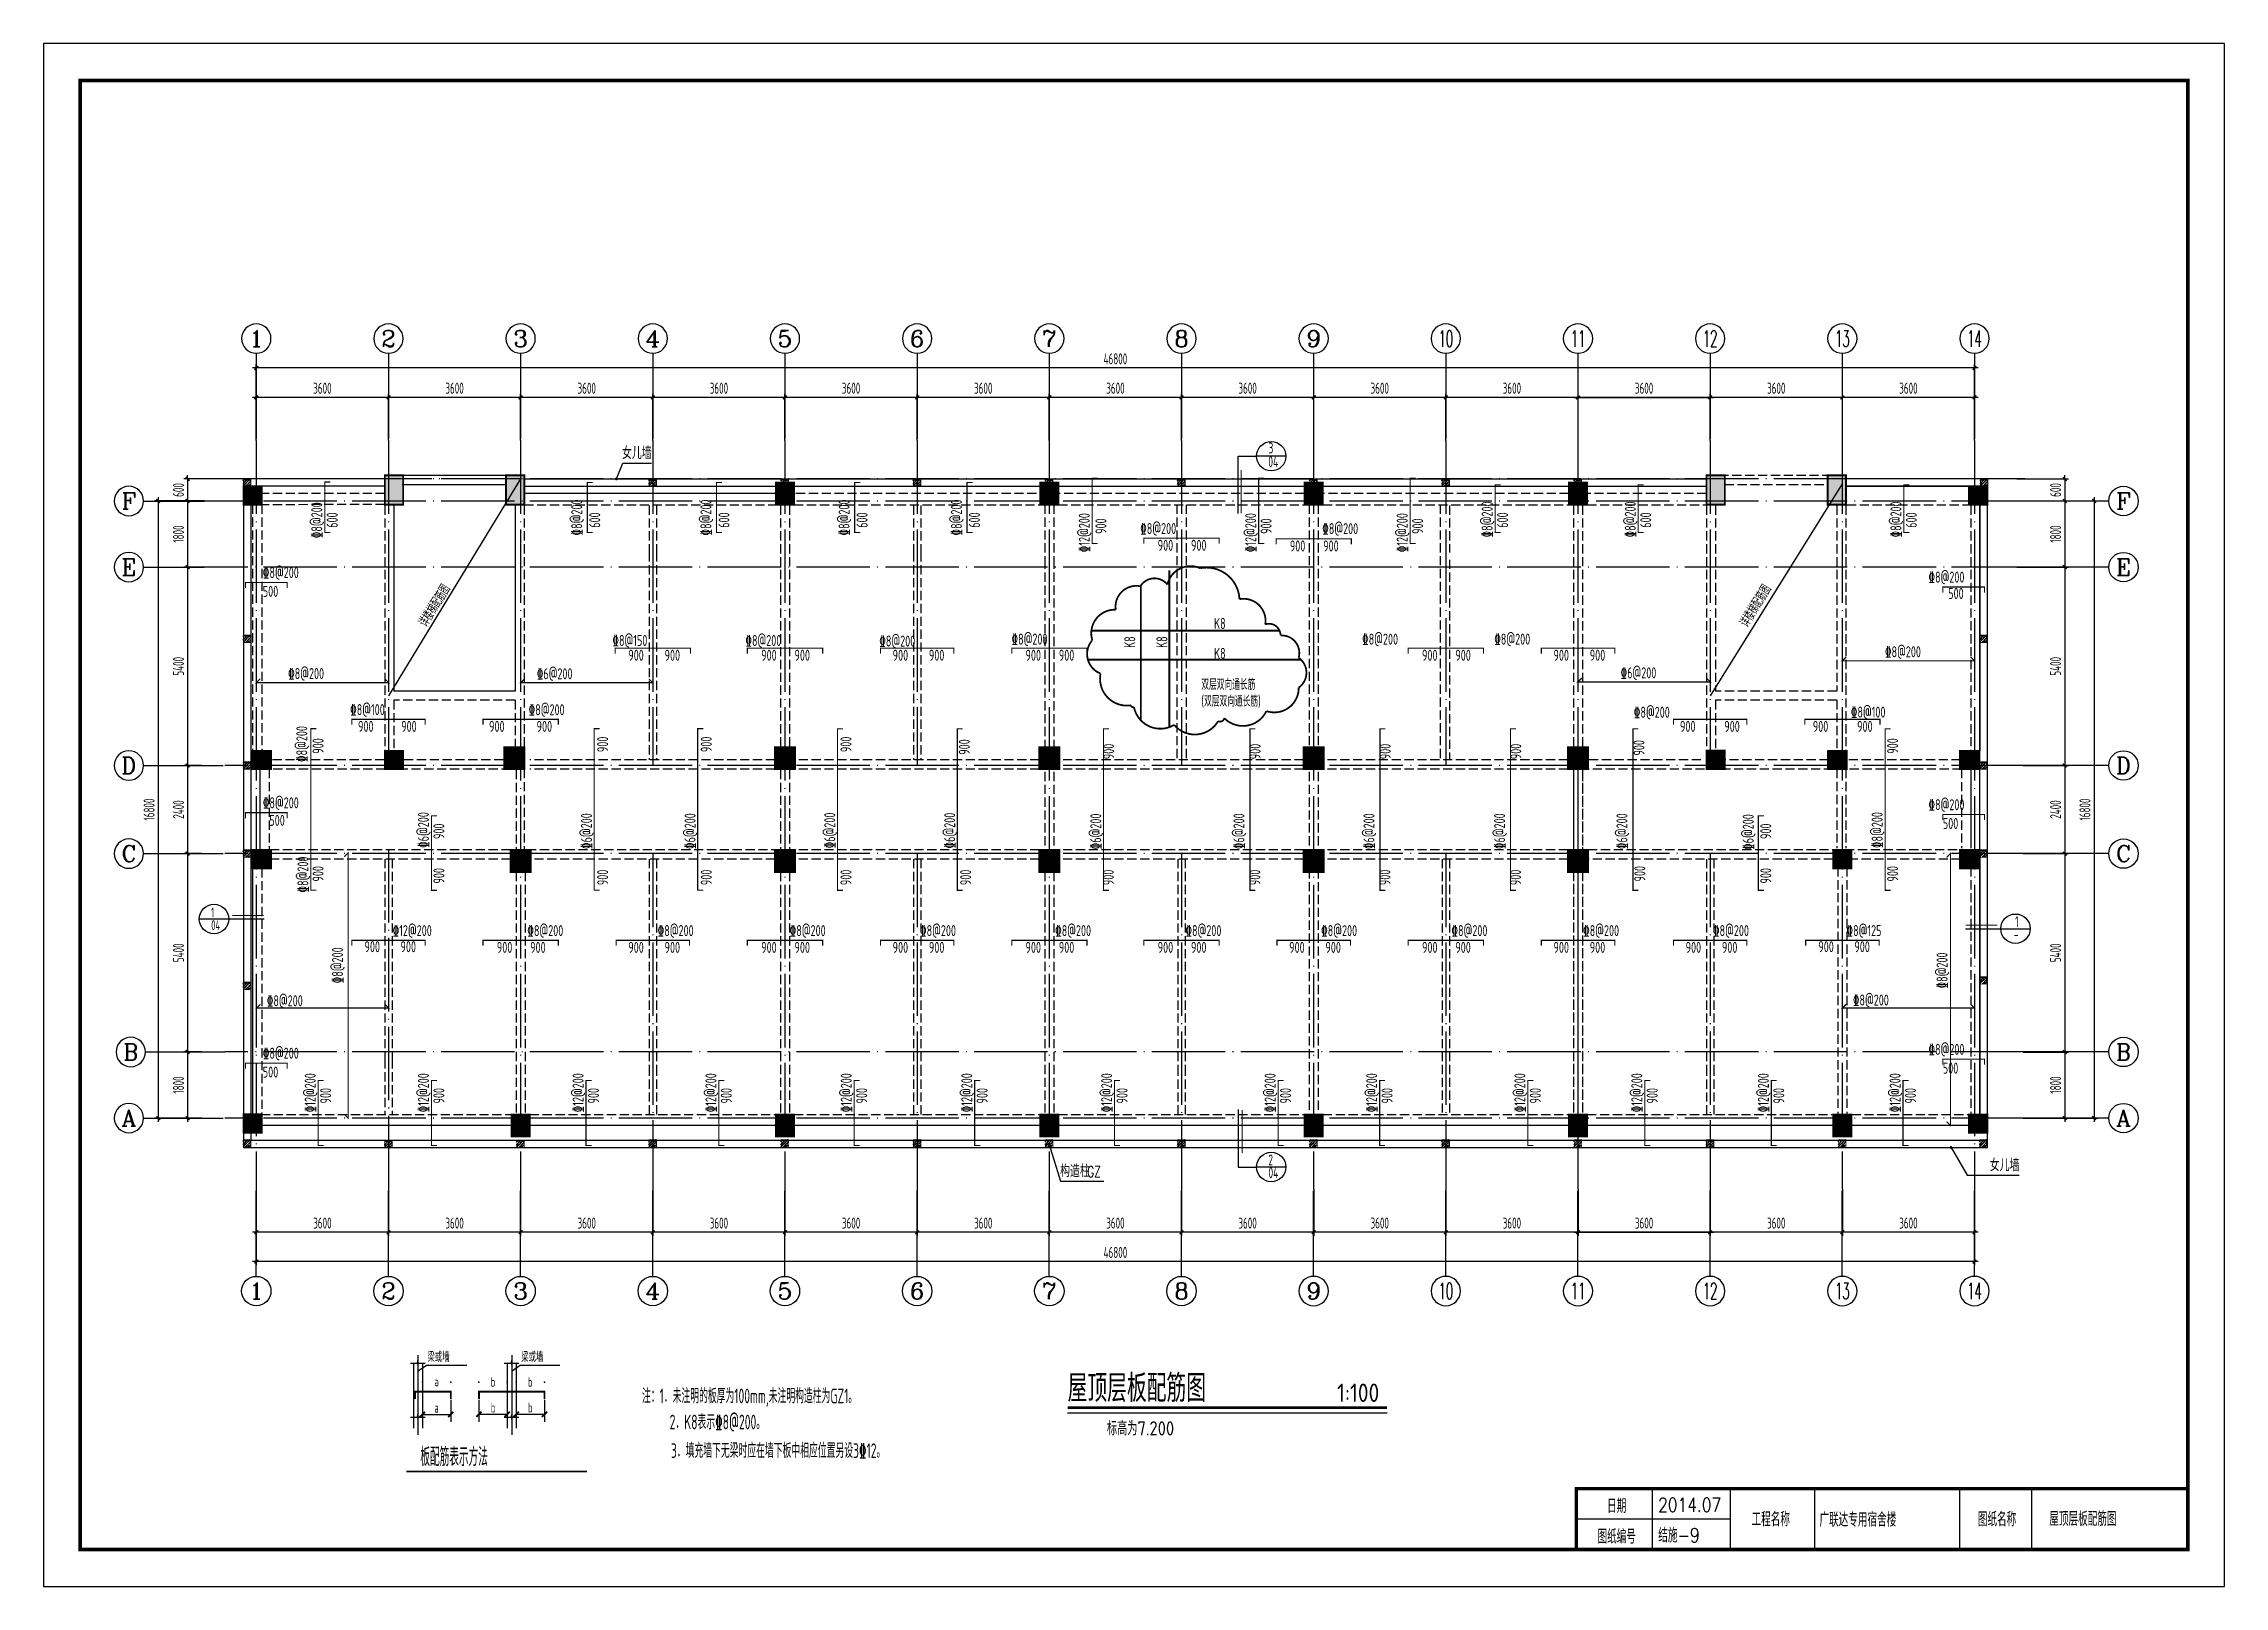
# Model space of a CAD drawing. Extents: x 127019 to 780419, y 327305 to 369305.
# Drawn here: x 602219 to 661619, y 327305 to 369305 of the extents above; entities that cross this region are included whole.
import ezdxf
from ezdxf.enums import TextEntityAlignment as Align

# ---------------------------------------------------------------- set-up
doc = ezdxf.new("R2010")
doc.units = 0
doc.header["$LTSCALE"] = 1000
doc.header["$MEASUREMENT"] = 0
for name, pattern in [('CONTINOUS', [0]), ('DASH', [0.35, 0.25, -0.1]), ('DOTE', [2.42, 2, -0.2, 0.02, -0.2])]:
    doc.linetypes.add(name, pattern=pattern)
doc.layers.get('0').update_dxf_attribs({"linetype": 'CONTINUOUS'})
doc.layers.get('Defpoints').update_dxf_attribs({"linetype": 'CONTINUOUS'})
for name, color, linetype in [('2106', 2, 'CONTINUOUS'), ('AXIS', 3, 'CONTINUOUS'), ('AXIS_TEXT', 7, 'CONTINUOUS'), ('COLU', 7, 'CONTINUOUS'), ('COLUMN', 7, 'CONTINUOUS'), ('DIM', 3, 'CONTINUOUS'), ('DIM_LEAD', 3, 'CONTINUOUS'), ('DIM_SYMB', 3, 'CONTINUOUS'), ('DOTE', 8, 'DOTE'), ('PUB_TEXT', 7, 'CONTINUOUS'), ('PUB_TITLE', 4, 'CONTINUOUS'), ('REIN', 1, 'CONTINUOUS'), ('STAIR', 2, 'CONTINUOUS'), ('TK', 6, 'CONTINUOUS'), ('Z', 1, 'CONTINUOUS'), ('大样', 7, 'CONTINUOUS'), ('文字', 7, 'CONTINUOUS'), ('板底筋', 24, 'CONTINUOUS'), ('板钢筋标', 7, 'CONTINUOUS'), ('板顶筋', 1, 'CONTINUOUS'), ('构造柱', 7, 'CONTINUOUS'), ('构造柱填充', 7, 'CONTINUOUS'), ('柱涂实', 54, 'CONTINUOUS'), ('梁', 4, 'CONTINUOUS'), ('梁虚线', 4, 'DASH'), ('楼梯间', 7, 'CONTINUOUS')]:
    doc.layers.add(name, color=color, linetype=linetype)
doc.styles.add('_TCH_DIM', font='SIMPLEX', dxfattribs={"bigfont": 'GBCBIG'})
doc.styles.add('COMPLEX', font='COMPLEX.shx')
doc.styles.add('FS', font='gbxwxt.shx', dxfattribs={"width": 0.7, "bigfont": 'gbhzfs.shx'})
doc.styles.add('GB', font='gbxwxt.shx', dxfattribs={"width": 0.7, "height": 300, "bigfont": 'gbhzfs.shx'})
doc.styles.get("Standard").update_dxf_attribs({"font": 'gbxwxt.shx', "bigfont": 'gbhzfs.shx'})
doc.styles.add('TSSD_Dimension', font='gbxwxt.shx', dxfattribs={"width": 0.7, "bigfont": 'gbhzfs.shx'})
doc.styles.add('TSSD_Rein', font='tssdeng.shx', dxfattribs={"width": 0.6, "bigfont": 'gbhzfs.shx'})
doc.styles.add('国标仿宋', font='SIMPLEX.shx', dxfattribs={"width": 0.75, "bigfont": 'gbhzfs.shx'})
doc.dimstyles.new('T100', dxfattribs={"dimtxt": 270, "dimasz": 1, "dimexe": 200, "dimexo": 50, "dimgap": 50, "dimtad": 1, "dimdec": 0, "dimzin": 13, "dimdsep": 46, "dimtxsty": 'FS', "dimblk": 'DIM-QZ', "dimcen": 0.09, "dimclrd": 3, "dimclre": 3, "dimadec": 0, "dimazin": 0, "dimtfac": 1, "dimtdec": 0, "dimtmove": 2, "dimatfit": 3, "dimldrblk": 'DIM-QZ', "dimfxl": 0, "dimtolj": 1, "dimtzin": 13, "dimarcsym": 0})
doc.dimstyles.new('TSSD_100_100', dxfattribs={"dimtxt": 300, "dimasz": 100, "dimexe": 100, "dimexo": 250, "dimgap": 100, "dimtad": 1, "dimdec": 0, "dimzin": 0, "dimdsep": 46, "dimtxsty": 'TSSD_Dimension', "dimblk": 'ARCHTICK', "dimcen": 0, "dimdle": 100, "dimclrt": 7, "dimadec": 0, "dimazin": 0, "dimtfac": 1, "dimtdec": 0, "dimtix": 1, "dimtmove": 2, "dimatfit": 3, "dimfxl": 0, "dimtolj": 1, "dimtzin": 0, "dimarcsym": 0})

msp = doc.modelspace()

# ---------------------------------------------------------------- texts
at = {"layer": 'DIM'}
for s, height, style, width, p in [('梁或墙', 250, 'GB', 0.8, (612676.1, 333416)), ('梁或墙', 250, 'GB', 0.8, (615230.1, 333416)), (' 板配筋表示方法', 500, 'FS', 0.7, (612291.6, 330579.2))]:
    msp.add_text(s, height=height, dxfattribs=dict(at, style=style, width=width)).set_placement(p)
at = {"layer": 'DIM', "style": 'GB', "width": 0.8}
for s, p in [('a', (612922.3, 332878.5)), ('b', (614463.1, 332869.3)), ('b', (615476.3, 332869.3))]:
    msp.add_text(s, height=250, dxfattribs=at).set_placement(p, align=Align.MIDDLE_CENTER)
at = {"layer": 'PUB_TEXT', "linetype": 'CONTINOUS', "style": '_TCH_DIM'}
for s, p in [('女儿墙', (617972, 357992.5)), ('构造柱', (629906.1, 338445.3)), ('女儿墙', (655227.9, 338605.4))]:
    msp.add_text(s, height=337.59, dxfattribs=at).set_placement(p)
at = {"layer": 'PUB_TEXT', "linetype": 'CONTINOUS', "style": '_TCH_DIM', "width": 0.705882}
msp.add_text('GZ', height=297.5, dxfattribs=at).set_placement((630643.3, 338445.3))
at = {"layer": 'PUB_TEXT', "style": 'TSSD_Rein', "width": 0.6}
for s, p in [('注：1．未注明的板厚为100mm,未注明构造柱为GZ1。', (618517.9, 332289.1)), ('    2．K8表示%%1328@200。', (618689.8, 331579.6)), ('   3．填充墙下无梁时应在墙下板中相应位置另设3%%13212。', (618869.3, 330801.1))]:
    msp.add_text(s, height=400, dxfattribs=at).set_placement(p)
at = {"layer": 'PUB_TEXT'}
for s, height, p in [('屋顶层板配筋图', 748.03, (630111, 332326)), ('1:100', 500, (637451.2, 332326))]:
    msp.add_text(s, height=height, dxfattribs=at).set_placement(p)
at = {"layer": '大样', "color": 2, "style": 'TSSD_Rein', "width": 0.65}
for s, height, p in [('3', 300, (635582.4, 358146.8)), ('04', 300, (635578.5, 357772.5)), ('1', 270, (606781.1, 345515)), ('04', 270, (606785.1, 345171.8)), ('2', 300, (635578.5, 338763.3)), ('04', 300, (635582.4, 338420.1))]:
    msp.add_text(s, height=height, dxfattribs=at).set_placement(p)
for s, p in [('1', (655920.6, 345251.6)), ('-', (655882.9, 344908.4))]:
    msp.add_text(s, height=300, rotation=360, dxfattribs=at).set_placement(p)
at = {"layer": '文字'}
msp.add_text('标高为7.200', height=385, dxfattribs=at).set_placement((631182.2, 331413.9))
at = {"layer": '文字', "style": '国标仿宋', "width": 0.8}
for s, p in [('日期', (645066.8, 329300.7)), ('工程名称', (649262.5, 328940.5)), ('图纸名称', (655426.5, 328939)), ('图纸编号', (645066.8, 328469.1))]:
    msp.add_text(s, height=385, dxfattribs=at).set_placement(p, align=Align.CENTER)
for s, p in [('2014.07', (646196.9, 329334.2)), ('广联达专用宿舍楼', (650589.7, 328928.3)), ('屋顶层板配筋图', (656849.4, 328951.4)), ('结施-9', (646196.9, 328502.6))]:
    msp.add_text(s, height=385, dxfattribs=at).set_placement(p)
at = {"layer": '板钢筋标', "style": 'TSSD_Rein', "width": 0.7}
for s, p in [('%%1328@200 ', (609809.6, 355839)), ('600', (610229.7, 356123.5)), ('%%1328@200 ', (616889.4, 355913.8)), ('600', (617381, 356123.5)), ('%%1328@200 ', (620409.3, 355913.8)), ('600', (620900.9, 356123.5)), ('%%1328@200 ', (624171.9, 355913.8)), ('600', (624663.5, 356123.5)), ('%%1328@200 ', (627232.3, 355913.8)), ('600', (627723.9, 356123.5)), ('%%13212@200 ', (630714.9, 355457.1)), ('%%13212@200 ', (635247.9, 355457.1)), ('%%13212@200 ', (639375, 355457.1)), ('%%1328@200 ', (641688.4, 355860.8)), ('600', (642108.5, 356123.5)), ('%%1328@200 ', (645587.3, 355860.8)), ('600', (646007.5, 356123.5)), ('%%1328@200 ', (652822, 355860.8)), ('600', (653242.1, 356123.5)), ('900', (631168.2, 355958)), ('900', (635668, 355958)), ('900', (639795.1, 355958)), ('K8', (631955, 352853.7, 0)), ('K8', (632829.2, 352853.7, 0)), ('%%1328@200 ', (609400.9, 349746.8)), ('900', (609843.5, 349973.3)), ('900', (617596.4, 350017.4)), ('900', (620418.5, 350017.4)), ('900', (624222.9, 350017.4)), ('900', (627446.2, 349945.5)), ('900', (631377.2, 349823.4)), ('900', (635368.6, 349823.4)), ('900', (638910.6, 349823.4)), ('900', (642468.4, 349823.4)), ('900', (645822.7, 349923.4)), ('900', (652732.6, 349973.3)), ('%%1326@200 ', (612714.6, 347409.5)), ('%%1326@200 ', (617155.6, 347379.2)), ('%%1326@200 ', (619977.7, 347379.2)), ('%%1326@200 ', (623782.1, 347396.5)), ('%%1326@200', (627048.4, 347393.1)), ('%%1326@200', (631028.1, 347370.4)), ('%%1326@200', (634927.5, 347376.2)), ('%%1326@200', (638469.5, 347376.2)), ('%%1326@200', (642027.2, 347376.2)), ('%%1326@200', (645360.2, 347376.2)), ('%%1326@200', (648799, 347353.6)), ('%%1328@200', (652311.3, 347403.6)), ('900', (613134.7, 347651.5)), ('900', (649277.9, 347651.5)), ('%%1328@200 ', (609432.8, 346193.8)), ('900', (609843.5, 346493.7)), ('900', (645846.1, 346495.8)), ('900', (652732.6, 346493.7)), ('900', (613134.7, 346438.9)), ('900', (617596.4, 346395.8)), ('900', (620418.5, 346395.8)), ('900', (624222.9, 346395.8)), ('900', (627482.7, 346395.8)), ('900', (631368.9, 346395.8)), ('900', (635360.3, 346395.8)), ('900', (638902.3, 346395.8)), ('900', (642460.1, 346395.8)), ('900', (649277.9, 346438.9)), ('%%1328@200 ', (610374, 343722.2)), ('%%1328@200', (654080.4, 343581.8)), ('%%13212@200 ', (609630.5, 340209.5)), ('%%13212@200 ', (612714.6, 340209.5)), ('%%13212@200 ', (616926.6, 340209.5)), ('%%13212@200 ', (620544.4, 340209.5)), ('%%13212@200', (624231.7, 340209.5)), ('%%13212@200', (627513, 340209.5)), ('%%13212@200', (631323.5, 340209.5)), ('%%13212@200', (635776.7, 340209.5)), ('%%13212@200', (638542.4, 340209.5)), ('%%13212@200', (642579.5, 340209.5)), ('%%13212@200', (645764.3, 340209.5)), ('%%13212@200', (649211.2, 340209.5)), ('%%13212@200 ', (652799.2, 340209.5)), ('900', (610050.6, 340451.5)), ('900', (613134.7, 340451.5)), ('900', (617346.7, 340451.5)), ('900', (620964.5, 340451.5)), ('900', (624651.8, 340451.5)), ('900', (627933.1, 340451.5)), ('900', (631743.7, 340451.5)), ('900', (636196.8, 340451.5)), ('900', (638962.5, 340451.5)), ('900', (642999.6, 340451.5)), ('900', (646184.4, 340451.5)), ('900', (649631.3, 340451.5)), ('900', (653219.3, 340451.5))]:
    msp.add_text(s, height=300, rotation=90, dxfattribs=at).set_placement(p)
for s, p in [(' %%1328@200', (631959.9, 355954.5)), ('%%1328@200', (637045.2, 355951.3)), ('900', (632564.2, 355498.3)), ('900', (633471.6, 355498.3)), ('900', (636164.2, 355479.5)), ('900', (637071.6, 355479.5)), ('%%1328@200 ', (608189.7, 354755.2)), ('%%1328@200 ', (653558.6, 354631.2)), ('500 ', (608189.7, 354243.2)), ('500 ', (654097, 354187)), ('K8', (634098.8, 353369.6, 0)), ('%%1328@150 ', (617711.5, 352906.6)), ('%%1328@200 ', (621333.4, 352905.1)), ('%%1328@200 ', (624980.8, 352890.8)), ('%%1328@200', (628582.8, 352942.9)), ('K8', (634098.8, 352555.4, 0)), ('%%1328@200', (638131.1, 352943.1)), ('%%1328@200', (641731.1, 352943.1)), ('%%1328@200', (652373.3, 352598.6)), ('%%1328@200 ', (608878.5, 352006.4)), ('%%1326@200 ', (615651.4, 352000.9)), ('900', (618145.2, 352505.4)), ('900', (619132.8, 352505.4)), ('900', (621764.2, 352505.4)), ('900', (622671.6, 352505.4)), ('900', (625345.2, 352505.4)), ('900', (626332.8, 352505.4)), ('900', (628964.2, 352505.4)), ('900', (629871.6, 352505.4)), ('900', (639764.2, 352505.4)), ('900', (640671.6, 352505.4)), ('900', (643345.2, 352505.4)), ('900', (644332.8, 352505.4)), ('%%1326@200', (645172.4, 352025.3)), ('双层双向通长筋', (633752.8, 351710, 0)), ('%%1328@100 ', (610567.6, 351023.9)), ('%%1328@200 ', (615429.6, 351020.6)), ('(双层双向通长筋)', (633752.8, 351255.6, 0)), ('%%1328@200', (645532.8, 350952.4)), ('%%1328@100', (651443.8, 350957.1)), ('900', (610783.8, 350567.5)), ('900', (611958.2, 350567.5)), ('900', (614352.2, 350567.5)), ('900', (615647.5, 350567.5)), ('900', (646791, 350567.5)), ('900', (647997.6, 350567.5)), ('900', (650407.9, 350567.5)), ('900', (651614.5, 350567.5)), ('%%1328@200 ', (608189.7, 348486.9)), ('%%1328@200 ', (653558.6, 348436.3)), ('500 ', (608368.7, 348009.6)), ('500 ', (653950.8, 347924.2)), ('%%13212@200 ', (611726.1, 345007.6)), ('%%1328@200 ', (615393.9, 345007.6)), ('%%1328@200 ', (618944, 345007.6)), ('%%1328@200', (622539.8, 345007.6)), ('%%1328@200', (626090, 345007.6)), ('%%1328@200', (629769.6, 345007.6)), ('%%1328@200', (633319.7, 345007.6)), ('%%1328@200', (637015.4, 345007.6)), ('%%1328@200', (640565.5, 345007.6)), ('%%1328@200', (644151.4, 345007.6)), ('%%1328@200', (647689.3, 345007.6)), ('%%1328@125', (651326.1, 345007.6)), ('900', (610959.6, 344570.2)), ('900', (611940.7, 344570.2)), ('900', (614564.2, 344551.2)), ('900', (615471.6, 344551.2)), ('900', (618145.2, 344551.2)), ('900', (619132.8, 344551.2)), ('900', (621764.2, 344551.2)), ('900', (622671.6, 344551.2)), ('900', (625345.2, 344551.2)), ('900', (626332.8, 344551.2)), ('900', (628964.2, 344551.2)), ('900', (629871.6, 344551.2)), ('900', (632564.2, 344551.2)), ('900', (633471.6, 344551.2)), ('900', (636145.2, 344551.2)), ('900', (637132.8, 344551.2)), ('900', (639764.2, 344551.2)), ('900', (640671.6, 344551.2)), ('900', (643345.2, 344551.2)), ('900', (644332.8, 344551.2)), ('900', (646945.2, 344551.2)), ('900', (647932.8, 344551.2)), ('900', (650559.6, 344570.2)), ('900', (651540.7, 344570.2)), ('%%1328@200 ', (608297.5, 343098.2)), ('%%1328@200', (651499.5, 343117.3)), ('%%1328@200 ', (608189.7, 341669.6)), ('%%1328@200 ', (653558.6, 341774.5)), ('500 ', (653950.8, 341262.4)), ('500 ', (608189.7, 341157.5))]:
    msp.add_text(s, height=300, dxfattribs=at).set_placement(p)
at = {"layer": '楼梯间', "style": 'TSSD_Rein', "width": 0.7}
for p in [(612659.3, 353393.9), (648640, 353388.2)]:
    msp.add_text('详楼梯配筋图', height=300, rotation=58.288299, dxfattribs=at).set_placement(p)

# ---------------------------------------------------------------- blocks, each defined once
blk = doc.blocks.new('_ArchTick')
at = {"color": 0, "linetype": 'ByBlock', "const_width": 0.4}
blk.add_lwpolyline([(-0.5, -0.5), (0.5, 0.5)], dxfattribs=at)
blk = doc.blocks.new('*D130')
at = {"layer": 'Defpoints', "color": 0, "transparency": 16777216}
for p in [(655886, 356854), (655886, 340054), (658071, 340054)]:
    blk.add_point(p, dxfattribs=at)
at = {"layer": 'DIM', "color": 0, "lineweight": -2, "transparency": 16777216}
for p, q in [((656136, 356854), (658171, 356854)), ((658071, 356954), (658071, 339954)), ((656136, 340054), (658171, 340054))]:
    blk.add_line(p, q, dxfattribs=at)
at = {"layer": 'DIM', "color": 0, "lineweight": -2, "transparency": 16777216, "xscale": 100, "yscale": 100, "zscale": 100}
for p, rotation in [((658071, 356854), 90), ((658071, 340054), 270)]:
    blk.add_blockref('_ArchTick', p, dxfattribs=dict(at, rotation=rotation))
at = {"layer": 'DIM', "color": 7, "transparency": 16777216, "insert": (657821, 348454), "char_height": 300, "attachment_point": 5, "rotation": 90, "style": 'TSSD_Dimension'}
blk.add_mtext('\\A1;16800', dxfattribs=at)
blk = doc.blocks.new('*D129')
at = {"layer": 'Defpoints', "color": 0, "transparency": 16777216}
for p in [(655886, 341854), (655886, 340054), (657271, 340054)]:
    blk.add_point(p, dxfattribs=at)
at = {"layer": 'DIM', "color": 0, "lineweight": -2, "transparency": 16777216}
for p, q in [((656136, 341854), (657371, 341854)), ((657271, 341954), (657271, 339954)), ((656136, 340054), (657371, 340054))]:
    blk.add_line(p, q, dxfattribs=at)
at = {"layer": 'DIM', "color": 0, "lineweight": -2, "transparency": 16777216, "xscale": 100, "yscale": 100, "zscale": 100}
for p, rotation in [((657271, 341854), 90), ((657271, 340054), 270)]:
    blk.add_blockref('_ArchTick', p, dxfattribs=dict(at, rotation=rotation))
at = {"layer": 'DIM', "color": 7, "transparency": 16777216, "insert": (657021, 340954), "char_height": 300, "attachment_point": 5, "rotation": 90, "style": 'TSSD_Dimension'}
blk.add_mtext('\\A1;1800', dxfattribs=at)
blk = doc.blocks.new('*D128')
at = {"layer": 'Defpoints', "color": 0, "transparency": 16777216}
for p in [(655886, 349654), (655886, 347254), (657271, 347254)]:
    blk.add_point(p, dxfattribs=at)
at = {"layer": 'DIM', "color": 0, "lineweight": -2, "transparency": 16777216}
for p, q in [((656136, 349654), (657371, 349654)), ((657271, 349754), (657271, 347154)), ((656136, 347254), (657371, 347254))]:
    blk.add_line(p, q, dxfattribs=at)
at = {"layer": 'DIM', "color": 0, "lineweight": -2, "transparency": 16777216, "xscale": 100, "yscale": 100, "zscale": 100}
for p, rotation in [((657271, 349654), 90), ((657271, 347254), 270)]:
    blk.add_blockref('_ArchTick', p, dxfattribs=dict(at, rotation=rotation))
at = {"layer": 'DIM', "color": 7, "transparency": 16777216, "insert": (657021, 348454), "char_height": 300, "attachment_point": 5, "rotation": 90, "style": 'TSSD_Dimension'}
blk.add_mtext('\\A1;2400', dxfattribs=at)
blk = doc.blocks.new('*D127')
at = {"layer": 'Defpoints', "color": 0, "transparency": 16777216}
for p in [(655886, 355054), (655886, 349654), (657271, 349654)]:
    blk.add_point(p, dxfattribs=at)
at = {"layer": 'DIM', "color": 0, "lineweight": -2, "transparency": 16777216}
for p, q in [((656136, 355054), (657371, 355054)), ((657271, 355154), (657271, 349554)), ((656136, 349654), (657371, 349654))]:
    blk.add_line(p, q, dxfattribs=at)
at = {"layer": 'DIM', "color": 0, "lineweight": -2, "transparency": 16777216, "xscale": 100, "yscale": 100, "zscale": 100}
for p, rotation in [((657271, 355054), 90), ((657271, 349654), 270)]:
    blk.add_blockref('_ArchTick', p, dxfattribs=dict(at, rotation=rotation))
at = {"layer": 'DIM', "color": 7, "transparency": 16777216, "insert": (657021, 352354), "char_height": 300, "attachment_point": 5, "rotation": 90, "style": 'TSSD_Dimension'}
blk.add_mtext('\\A1;5400', dxfattribs=at)
blk = doc.blocks.new('*D126')
at = {"layer": 'Defpoints', "color": 0, "transparency": 16777216}
for p in [(655713, 357454), (655713, 356854), (657271, 356854)]:
    blk.add_point(p, dxfattribs=at)
at = {"layer": 'DIM', "color": 0, "lineweight": -2, "transparency": 16777216}
for p, q in [((655963, 357454), (657371, 357454)), ((657271, 357454), (657271, 357554)), ((657271, 357454), (657271, 356854)), ((655963, 356854), (657371, 356854)), ((657271, 356854), (657271, 356754))]:
    blk.add_line(p, q, dxfattribs=at)
at = {"layer": 'DIM', "color": 0, "lineweight": -2, "transparency": 16777216, "xscale": 100, "yscale": 100, "zscale": 100}
for p, rotation in [((657271, 357454), 270), ((657271, 356854), 90)]:
    blk.add_blockref('_ArchTick', p, dxfattribs=dict(at, rotation=rotation))
at = {"layer": 'DIM', "color": 7, "transparency": 16777216, "insert": (657021, 357154), "char_height": 300, "attachment_point": 5, "rotation": 90, "style": 'TSSD_Dimension'}
blk.add_mtext('\\A1;600', dxfattribs=at)
blk = doc.blocks.new('*D125')
at = {"layer": 'Defpoints', "color": 0, "transparency": 16777216}
for p in [(606850, 357454), (606142, 356854), (606850, 356854)]:
    blk.add_point(p, dxfattribs=at)
at = {"layer": 'DIM', "color": 0, "lineweight": -2, "transparency": 16777216}
for p, q in [((606600, 357454), (606042, 357454)), ((606142, 357454), (606142, 357554)), ((606142, 357454), (606142, 356854)), ((606600, 356854), (606042, 356854)), ((606142, 356854), (606142, 356754))]:
    blk.add_line(p, q, dxfattribs=at)
at = {"layer": 'DIM', "color": 0, "lineweight": -2, "transparency": 16777216, "xscale": 100, "yscale": 100, "zscale": 100}
for p, rotation in [((606142, 357454), 270), ((606142, 356854), 90)]:
    blk.add_blockref('_ArchTick', p, dxfattribs=dict(at, rotation=rotation))
at = {"layer": 'DIM', "color": 7, "transparency": 16777216, "insert": (605892, 357154), "char_height": 300, "attachment_point": 5, "rotation": 90, "style": 'TSSD_Dimension'}
blk.add_mtext('\\A1;600', dxfattribs=at)
blk = doc.blocks.new('*D124')
at = {"layer": 'Defpoints', "color": 0, "transparency": 16777216}
for p in [(644013, 338371), (647613, 338371), (644013, 336946)]:
    blk.add_point(p, dxfattribs=at)
at = {"layer": 'DIM', "color": 0, "lineweight": -2, "transparency": 16777216}
for p, q in [((644013, 338121), (644013, 336846)), ((647613, 338121), (647613, 336846)), ((647713, 336946), (643913, 336946))]:
    blk.add_line(p, q, dxfattribs=at)
at = {"layer": 'DIM', "color": 0, "lineweight": -2, "transparency": 16777216, "xscale": 100, "yscale": 100, "zscale": 100, "rotation": 180}
blk.add_blockref('_ArchTick', (644013, 336946), dxfattribs=at)
at = {"layer": 'DIM', "color": 0, "lineweight": -2, "transparency": 16777216, "xscale": 100, "yscale": 100, "zscale": 100}
blk.add_blockref('_ArchTick', (647613, 336946), dxfattribs=at)
at = {"layer": 'DIM', "color": 7, "transparency": 16777216, "insert": (645813, 337196), "char_height": 300, "attachment_point": 5, "style": 'TSSD_Dimension'}
blk.add_mtext('\\A1;3600', dxfattribs=at)
blk = doc.blocks.new('*D123')
at = {"layer": 'Defpoints', "color": 0, "transparency": 16777216}
for p in [(644013, 338371), (647613, 338371), (647613, 336946)]:
    blk.add_point(p, dxfattribs=at)
at = {"layer": 'DIM', "color": 0, "lineweight": -2, "transparency": 16777216}
for p, q in [((644013, 338121), (644013, 336846)), ((647613, 338121), (647613, 336846)), ((643913, 336946), (647713, 336946))]:
    blk.add_line(p, q, dxfattribs=at)
at = {"layer": 'DIM', "color": 0, "lineweight": -2, "transparency": 16777216, "xscale": 100, "yscale": 100, "zscale": 100, "rotation": 180}
blk.add_blockref('_ArchTick', (644013, 336946), dxfattribs=at)
at = {"layer": 'DIM', "color": 0, "lineweight": -2, "transparency": 16777216, "xscale": 100, "yscale": 100, "zscale": 100}
blk.add_blockref('_ArchTick', (647613, 336946), dxfattribs=at)
at = {"layer": 'DIM', "color": 7, "transparency": 16777216, "insert": (645813, 337196), "char_height": 300, "attachment_point": 5, "style": 'TSSD_Dimension'}
blk.add_mtext('\\A1;3600', dxfattribs=at)
blk = doc.blocks.new('*D122')
at = {"layer": 'Defpoints', "color": 0, "transparency": 16777216}
for p in [(644013, 338371), (647613, 338371), (644013, 336946)]:
    blk.add_point(p, dxfattribs=at)
at = {"layer": 'DIM', "color": 0, "lineweight": -2, "transparency": 16777216}
for p, q in [((644013, 338121), (644013, 336846)), ((647613, 338121), (647613, 336846)), ((647713, 336946), (643913, 336946))]:
    blk.add_line(p, q, dxfattribs=at)
at = {"layer": 'DIM', "color": 0, "lineweight": -2, "transparency": 16777216, "xscale": 100, "yscale": 100, "zscale": 100, "rotation": 180}
blk.add_blockref('_ArchTick', (644013, 336946), dxfattribs=at)
at = {"layer": 'DIM', "color": 0, "lineweight": -2, "transparency": 16777216, "xscale": 100, "yscale": 100, "zscale": 100}
blk.add_blockref('_ArchTick', (647613, 336946), dxfattribs=at)
at = {"layer": 'DIM', "color": 7, "transparency": 16777216, "insert": (645813, 337196), "char_height": 300, "attachment_point": 5, "style": 'TSSD_Dimension'}
blk.add_mtext('\\A1;3600', dxfattribs=at)
blk = doc.blocks.new('*D121')
at = {"layer": 'Defpoints', "color": 0, "transparency": 16777216}
for p in [(640413, 338371), (644013, 338371), (640413, 336946)]:
    blk.add_point(p, dxfattribs=at)
at = {"layer": 'DIM', "color": 0, "lineweight": -2, "transparency": 16777216}
for p, q in [((640413, 338121), (640413, 336846)), ((644013, 338121), (644013, 336846)), ((644113, 336946), (640313, 336946))]:
    blk.add_line(p, q, dxfattribs=at)
at = {"layer": 'DIM', "color": 0, "lineweight": -2, "transparency": 16777216, "xscale": 100, "yscale": 100, "zscale": 100, "rotation": 180}
blk.add_blockref('_ArchTick', (640413, 336946), dxfattribs=at)
at = {"layer": 'DIM', "color": 0, "lineweight": -2, "transparency": 16777216, "xscale": 100, "yscale": 100, "zscale": 100}
blk.add_blockref('_ArchTick', (644013, 336946), dxfattribs=at)
at = {"layer": 'DIM', "color": 7, "transparency": 16777216, "insert": (642213, 337196), "char_height": 300, "attachment_point": 5, "style": 'TSSD_Dimension'}
blk.add_mtext('\\A1;3600', dxfattribs=at)
blk = doc.blocks.new('*D120')
at = {"layer": 'Defpoints', "color": 0, "transparency": 16777216}
for p in [(636813, 338371), (640413, 338371), (636813, 336946)]:
    blk.add_point(p, dxfattribs=at)
at = {"layer": 'DIM', "color": 0, "lineweight": -2, "transparency": 16777216}
for p, q in [((636813, 338121), (636813, 336846)), ((640413, 338121), (640413, 336846)), ((640513, 336946), (636713, 336946))]:
    blk.add_line(p, q, dxfattribs=at)
at = {"layer": 'DIM', "color": 0, "lineweight": -2, "transparency": 16777216, "xscale": 100, "yscale": 100, "zscale": 100, "rotation": 180}
blk.add_blockref('_ArchTick', (636813, 336946), dxfattribs=at)
at = {"layer": 'DIM', "color": 0, "lineweight": -2, "transparency": 16777216, "xscale": 100, "yscale": 100, "zscale": 100}
blk.add_blockref('_ArchTick', (640413, 336946), dxfattribs=at)
at = {"layer": 'DIM', "color": 7, "transparency": 16777216, "insert": (638613, 337196), "char_height": 300, "attachment_point": 5, "style": 'TSSD_Dimension'}
blk.add_mtext('\\A1;3600', dxfattribs=at)
blk = doc.blocks.new('*D119')
at = {"layer": 'Defpoints', "color": 0, "transparency": 16777216}
for p in [(633213, 338371), (636813, 338371), (633213, 336946)]:
    blk.add_point(p, dxfattribs=at)
at = {"layer": 'DIM', "color": 0, "lineweight": -2, "transparency": 16777216}
for p, q in [((633213, 338121), (633213, 336846)), ((636813, 338121), (636813, 336846)), ((636913, 336946), (633113, 336946))]:
    blk.add_line(p, q, dxfattribs=at)
at = {"layer": 'DIM', "color": 0, "lineweight": -2, "transparency": 16777216, "xscale": 100, "yscale": 100, "zscale": 100, "rotation": 180}
blk.add_blockref('_ArchTick', (633213, 336946), dxfattribs=at)
at = {"layer": 'DIM', "color": 0, "lineweight": -2, "transparency": 16777216, "xscale": 100, "yscale": 100, "zscale": 100}
blk.add_blockref('_ArchTick', (636813, 336946), dxfattribs=at)
at = {"layer": 'DIM', "color": 7, "transparency": 16777216, "insert": (635013, 337196), "char_height": 300, "attachment_point": 5, "style": 'TSSD_Dimension'}
blk.add_mtext('\\A1;3600', dxfattribs=at)
blk = doc.blocks.new('*D118')
at = {"layer": 'Defpoints', "color": 0, "transparency": 16777216}
for p in [(629613, 338371), (633213, 338371), (629613, 336946)]:
    blk.add_point(p, dxfattribs=at)
at = {"layer": 'DIM', "color": 0, "lineweight": -2, "transparency": 16777216}
for p, q in [((629613, 338121), (629613, 336846)), ((633213, 338121), (633213, 336846)), ((633313, 336946), (629513, 336946))]:
    blk.add_line(p, q, dxfattribs=at)
at = {"layer": 'DIM', "color": 0, "lineweight": -2, "transparency": 16777216, "xscale": 100, "yscale": 100, "zscale": 100, "rotation": 180}
blk.add_blockref('_ArchTick', (629613, 336946), dxfattribs=at)
at = {"layer": 'DIM', "color": 0, "lineweight": -2, "transparency": 16777216, "xscale": 100, "yscale": 100, "zscale": 100}
blk.add_blockref('_ArchTick', (633213, 336946), dxfattribs=at)
at = {"layer": 'DIM', "color": 7, "transparency": 16777216, "insert": (631413, 337196), "char_height": 300, "attachment_point": 5, "style": 'TSSD_Dimension'}
blk.add_mtext('\\A1;3600', dxfattribs=at)
blk = doc.blocks.new('*D117')
at = {"layer": 'Defpoints', "color": 0, "transparency": 16777216}
for p in [(626013, 338371), (629613, 338371), (626013, 336946)]:
    blk.add_point(p, dxfattribs=at)
at = {"layer": 'DIM', "color": 0, "lineweight": -2, "transparency": 16777216}
for p, q in [((626013, 338121), (626013, 336846)), ((629613, 338121), (629613, 336846)), ((629713, 336946), (625913, 336946))]:
    blk.add_line(p, q, dxfattribs=at)
at = {"layer": 'DIM', "color": 0, "lineweight": -2, "transparency": 16777216, "xscale": 100, "yscale": 100, "zscale": 100, "rotation": 180}
blk.add_blockref('_ArchTick', (626013, 336946), dxfattribs=at)
at = {"layer": 'DIM', "color": 0, "lineweight": -2, "transparency": 16777216, "xscale": 100, "yscale": 100, "zscale": 100}
blk.add_blockref('_ArchTick', (629613, 336946), dxfattribs=at)
at = {"layer": 'DIM', "color": 7, "transparency": 16777216, "insert": (627813, 337196), "char_height": 300, "attachment_point": 5, "style": 'TSSD_Dimension'}
blk.add_mtext('\\A1;3600', dxfattribs=at)
blk = doc.blocks.new('*D116')
at = {"layer": 'Defpoints', "color": 0, "transparency": 16777216}
for p in [(622413, 338371), (626013, 338371), (622413, 336946)]:
    blk.add_point(p, dxfattribs=at)
at = {"layer": 'DIM', "color": 0, "lineweight": -2, "transparency": 16777216}
for p, q in [((622413, 338121), (622413, 336846)), ((626013, 338121), (626013, 336846)), ((626113, 336946), (622313, 336946))]:
    blk.add_line(p, q, dxfattribs=at)
at = {"layer": 'DIM', "color": 0, "lineweight": -2, "transparency": 16777216, "xscale": 100, "yscale": 100, "zscale": 100, "rotation": 180}
blk.add_blockref('_ArchTick', (622413, 336946), dxfattribs=at)
at = {"layer": 'DIM', "color": 0, "lineweight": -2, "transparency": 16777216, "xscale": 100, "yscale": 100, "zscale": 100}
blk.add_blockref('_ArchTick', (626013, 336946), dxfattribs=at)
at = {"layer": 'DIM', "color": 7, "transparency": 16777216, "insert": (624213, 337196), "char_height": 300, "attachment_point": 5, "style": 'TSSD_Dimension'}
blk.add_mtext('\\A1;3600', dxfattribs=at)
blk = doc.blocks.new('*D115')
at = {"layer": 'Defpoints', "color": 0, "transparency": 16777216}
for p in [(618813, 338371), (622413, 338371), (618813, 336946)]:
    blk.add_point(p, dxfattribs=at)
at = {"layer": 'DIM', "color": 0, "lineweight": -2, "transparency": 16777216}
for p, q in [((618813, 338121), (618813, 336846)), ((622413, 338121), (622413, 336846)), ((622513, 336946), (618713, 336946))]:
    blk.add_line(p, q, dxfattribs=at)
at = {"layer": 'DIM', "color": 0, "lineweight": -2, "transparency": 16777216, "xscale": 100, "yscale": 100, "zscale": 100, "rotation": 180}
blk.add_blockref('_ArchTick', (618813, 336946), dxfattribs=at)
at = {"layer": 'DIM', "color": 0, "lineweight": -2, "transparency": 16777216, "xscale": 100, "yscale": 100, "zscale": 100}
blk.add_blockref('_ArchTick', (622413, 336946), dxfattribs=at)
at = {"layer": 'DIM', "color": 7, "transparency": 16777216, "insert": (620613, 337196), "char_height": 300, "attachment_point": 5, "style": 'TSSD_Dimension'}
blk.add_mtext('\\A1;3600', dxfattribs=at)
blk = doc.blocks.new('*D114')
at = {"layer": 'Defpoints', "color": 0, "transparency": 16777216}
for p in [(615213, 338371), (618813, 338371), (615213, 336946)]:
    blk.add_point(p, dxfattribs=at)
at = {"layer": 'DIM', "color": 0, "lineweight": -2, "transparency": 16777216}
for p, q in [((615213, 338121), (615213, 336846)), ((618813, 338121), (618813, 336846)), ((618913, 336946), (615113, 336946))]:
    blk.add_line(p, q, dxfattribs=at)
at = {"layer": 'DIM', "color": 0, "lineweight": -2, "transparency": 16777216, "xscale": 100, "yscale": 100, "zscale": 100, "rotation": 180}
blk.add_blockref('_ArchTick', (615213, 336946), dxfattribs=at)
at = {"layer": 'DIM', "color": 0, "lineweight": -2, "transparency": 16777216, "xscale": 100, "yscale": 100, "zscale": 100}
blk.add_blockref('_ArchTick', (618813, 336946), dxfattribs=at)
at = {"layer": 'DIM', "color": 7, "transparency": 16777216, "insert": (617013, 337196), "char_height": 300, "attachment_point": 5, "style": 'TSSD_Dimension'}
blk.add_mtext('\\A1;3600', dxfattribs=at)
blk = doc.blocks.new('*D113')
at = {"layer": 'Defpoints', "color": 0, "transparency": 16777216}
for p in [(611613, 338371), (615213, 338371), (611613, 336946)]:
    blk.add_point(p, dxfattribs=at)
at = {"layer": 'DIM', "color": 0, "lineweight": -2, "transparency": 16777216}
for p, q in [((611613, 338121), (611613, 336846)), ((615213, 338121), (615213, 336846)), ((615313, 336946), (611513, 336946))]:
    blk.add_line(p, q, dxfattribs=at)
at = {"layer": 'DIM', "color": 0, "lineweight": -2, "transparency": 16777216, "xscale": 100, "yscale": 100, "zscale": 100, "rotation": 180}
blk.add_blockref('_ArchTick', (611613, 336946), dxfattribs=at)
at = {"layer": 'DIM', "color": 0, "lineweight": -2, "transparency": 16777216, "xscale": 100, "yscale": 100, "zscale": 100}
blk.add_blockref('_ArchTick', (615213, 336946), dxfattribs=at)
at = {"layer": 'DIM', "color": 7, "transparency": 16777216, "insert": (613413, 337196), "char_height": 300, "attachment_point": 5, "style": 'TSSD_Dimension'}
blk.add_mtext('\\A1;3600', dxfattribs=at)
blk = doc.blocks.new('*D112')
at = {"layer": 'Defpoints', "color": 0, "transparency": 16777216}
for p in [(608013, 338371), (611613, 338371), (608013, 336946)]:
    blk.add_point(p, dxfattribs=at)
at = {"layer": 'DIM', "color": 0, "lineweight": -2, "transparency": 16777216}
for p, q in [((608013, 338121), (608013, 336846)), ((611613, 338121), (611613, 336846)), ((611713, 336946), (607913, 336946))]:
    blk.add_line(p, q, dxfattribs=at)
at = {"layer": 'DIM', "color": 0, "lineweight": -2, "transparency": 16777216, "xscale": 100, "yscale": 100, "zscale": 100, "rotation": 180}
blk.add_blockref('_ArchTick', (608013, 336946), dxfattribs=at)
at = {"layer": 'DIM', "color": 0, "lineweight": -2, "transparency": 16777216, "xscale": 100, "yscale": 100, "zscale": 100}
blk.add_blockref('_ArchTick', (611613, 336946), dxfattribs=at)
at = {"layer": 'DIM', "color": 7, "transparency": 16777216, "insert": (609813, 337196), "char_height": 300, "attachment_point": 5, "style": 'TSSD_Dimension'}
blk.add_mtext('\\A1;3600', dxfattribs=at)
blk = doc.blocks.new('*D111')
at = {"layer": 'Defpoints', "color": 0, "transparency": 16777216}
for p in [(608013, 338371), (654813, 338371), (608013, 336146)]:
    blk.add_point(p, dxfattribs=at)
at = {"layer": 'DIM', "color": 0, "lineweight": -2, "transparency": 16777216}
for p, q in [((608013, 338121), (608013, 336046)), ((654813, 338121), (654813, 336046)), ((654913, 336146), (607913, 336146))]:
    blk.add_line(p, q, dxfattribs=at)
at = {"layer": 'DIM', "color": 0, "lineweight": -2, "transparency": 16777216, "xscale": 100, "yscale": 100, "zscale": 100, "rotation": 180.0000000000003}
blk.add_blockref('_ArchTick', (608013, 336146), dxfattribs=at)
at = {"layer": 'DIM', "color": 0, "lineweight": -2, "transparency": 16777216, "xscale": 100, "yscale": 100, "zscale": 100}
blk.add_blockref('_ArchTick', (654813, 336146), dxfattribs=at)
at = {"layer": 'DIM', "color": 7, "transparency": 16777216, "insert": (631413, 336396), "char_height": 300, "attachment_point": 5, "style": 'TSSD_Dimension'}
blk.add_mtext('\\A1;46800', dxfattribs=at)
blk = doc.blocks.new('*D110')
at = {"layer": 'Defpoints', "color": 0, "transparency": 16777216}
for p in [(608013, 360475), (608013, 358250), (654813, 358250)]:
    blk.add_point(p, dxfattribs=at)
at = {"layer": 'DIM', "color": 0, "lineweight": -2, "transparency": 16777216}
for p, q in [((608013, 358500), (608013, 360575)), ((654813, 358500), (654813, 360575)), ((654913, 360475), (607913, 360475))]:
    blk.add_line(p, q, dxfattribs=at)
at = {"layer": 'DIM', "color": 0, "lineweight": -2, "transparency": 16777216, "xscale": 100, "yscale": 100, "zscale": 100}
for p, rotation in [((608013, 360475), 179.9999999999991), ((654813, 360475), 359.9999999999991)]:
    blk.add_blockref('_ArchTick', p, dxfattribs=dict(at, rotation=rotation))
at = {"layer": 'DIM', "color": 7, "transparency": 16777216, "insert": (631413, 360725), "char_height": 300, "attachment_point": 5, "style": 'TSSD_Dimension'}
blk.add_mtext('\\A1;46800', dxfattribs=at)
blk = doc.blocks.new('*D109')
at = {"layer": 'Defpoints', "color": 0, "transparency": 16777216}
for p in [(608013, 359675), (608013, 358250), (611613, 358250)]:
    blk.add_point(p, dxfattribs=at)
at = {"layer": 'DIM', "color": 0, "lineweight": -2, "transparency": 16777216}
for p, q in [((611713, 359675), (607913, 359675)), ((608013, 358500), (608013, 359775)), ((611613, 358500), (611613, 359775))]:
    blk.add_line(p, q, dxfattribs=at)
at = {"layer": 'DIM', "color": 0, "lineweight": -2, "transparency": 16777216, "xscale": 100, "yscale": 100, "zscale": 100, "rotation": 180}
blk.add_blockref('_ArchTick', (608013, 359675), dxfattribs=at)
at = {"layer": 'DIM', "color": 0, "lineweight": -2, "transparency": 16777216, "xscale": 100, "yscale": 100, "zscale": 100}
blk.add_blockref('_ArchTick', (611613, 359675), dxfattribs=at)
at = {"layer": 'DIM', "color": 7, "transparency": 16777216, "insert": (609813, 359925), "char_height": 300, "attachment_point": 5, "style": 'TSSD_Dimension'}
blk.add_mtext('\\A1;3600', dxfattribs=at)
blk = doc.blocks.new('*D108')
at = {"layer": 'Defpoints', "color": 0, "transparency": 16777216}
for p in [(611613, 359675), (611613, 358250), (615213, 358250)]:
    blk.add_point(p, dxfattribs=at)
at = {"layer": 'DIM', "color": 0, "lineweight": -2, "transparency": 16777216}
for p, q in [((615313, 359675), (611513, 359675)), ((611613, 358500), (611613, 359775)), ((615213, 358500), (615213, 359775))]:
    blk.add_line(p, q, dxfattribs=at)
at = {"layer": 'DIM', "color": 0, "lineweight": -2, "transparency": 16777216, "xscale": 100, "yscale": 100, "zscale": 100, "rotation": 180}
blk.add_blockref('_ArchTick', (611613, 359675), dxfattribs=at)
at = {"layer": 'DIM', "color": 0, "lineweight": -2, "transparency": 16777216, "xscale": 100, "yscale": 100, "zscale": 100}
blk.add_blockref('_ArchTick', (615213, 359675), dxfattribs=at)
at = {"layer": 'DIM', "color": 7, "transparency": 16777216, "insert": (613413, 359925), "char_height": 300, "attachment_point": 5, "style": 'TSSD_Dimension'}
blk.add_mtext('\\A1;3600', dxfattribs=at)
blk = doc.blocks.new('*D107')
at = {"layer": 'Defpoints', "color": 0, "transparency": 16777216}
for p in [(615213, 359675), (615213, 358250), (618813, 358250)]:
    blk.add_point(p, dxfattribs=at)
at = {"layer": 'DIM', "color": 0, "lineweight": -2, "transparency": 16777216}
for p, q in [((618913, 359675), (615113, 359675)), ((615213, 358500), (615213, 359775)), ((618813, 358500), (618813, 359775))]:
    blk.add_line(p, q, dxfattribs=at)
at = {"layer": 'DIM', "color": 0, "lineweight": -2, "transparency": 16777216, "xscale": 100, "yscale": 100, "zscale": 100, "rotation": 180}
blk.add_blockref('_ArchTick', (615213, 359675), dxfattribs=at)
at = {"layer": 'DIM', "color": 0, "lineweight": -2, "transparency": 16777216, "xscale": 100, "yscale": 100, "zscale": 100}
blk.add_blockref('_ArchTick', (618813, 359675), dxfattribs=at)
at = {"layer": 'DIM', "color": 7, "transparency": 16777216, "insert": (617013, 359925), "char_height": 300, "attachment_point": 5, "style": 'TSSD_Dimension'}
blk.add_mtext('\\A1;3600', dxfattribs=at)
blk = doc.blocks.new('*D106')
at = {"layer": 'Defpoints', "color": 0, "transparency": 16777216}
for p in [(618813, 359675), (618813, 358250), (622413, 358250)]:
    blk.add_point(p, dxfattribs=at)
at = {"layer": 'DIM', "color": 0, "lineweight": -2, "transparency": 16777216}
for p, q in [((622513, 359675), (618713, 359675)), ((618813, 358500), (618813, 359775)), ((622413, 358500), (622413, 359775))]:
    blk.add_line(p, q, dxfattribs=at)
at = {"layer": 'DIM', "color": 0, "lineweight": -2, "transparency": 16777216, "xscale": 100, "yscale": 100, "zscale": 100, "rotation": 180}
blk.add_blockref('_ArchTick', (618813, 359675), dxfattribs=at)
at = {"layer": 'DIM', "color": 0, "lineweight": -2, "transparency": 16777216, "xscale": 100, "yscale": 100, "zscale": 100}
blk.add_blockref('_ArchTick', (622413, 359675), dxfattribs=at)
at = {"layer": 'DIM', "color": 7, "transparency": 16777216, "insert": (620613, 359925), "char_height": 300, "attachment_point": 5, "style": 'TSSD_Dimension'}
blk.add_mtext('\\A1;3600', dxfattribs=at)
blk = doc.blocks.new('*D105')
at = {"layer": 'Defpoints', "color": 0, "transparency": 16777216}
for p in [(622413, 359675), (622413, 358250), (626013, 358250)]:
    blk.add_point(p, dxfattribs=at)
at = {"layer": 'DIM', "color": 0, "lineweight": -2, "transparency": 16777216}
for p, q in [((626113, 359675), (622313, 359675)), ((622413, 358500), (622413, 359775)), ((626013, 358500), (626013, 359775))]:
    blk.add_line(p, q, dxfattribs=at)
at = {"layer": 'DIM', "color": 0, "lineweight": -2, "transparency": 16777216, "xscale": 100, "yscale": 100, "zscale": 100, "rotation": 180}
blk.add_blockref('_ArchTick', (622413, 359675), dxfattribs=at)
at = {"layer": 'DIM', "color": 0, "lineweight": -2, "transparency": 16777216, "xscale": 100, "yscale": 100, "zscale": 100}
blk.add_blockref('_ArchTick', (626013, 359675), dxfattribs=at)
at = {"layer": 'DIM', "color": 7, "transparency": 16777216, "insert": (624213, 359925), "char_height": 300, "attachment_point": 5, "style": 'TSSD_Dimension'}
blk.add_mtext('\\A1;3600', dxfattribs=at)
blk = doc.blocks.new('*D104')
at = {"layer": 'Defpoints', "color": 0, "transparency": 16777216}
for p in [(626013, 359675), (626013, 358250), (629613, 358250)]:
    blk.add_point(p, dxfattribs=at)
at = {"layer": 'DIM', "color": 0, "lineweight": -2, "transparency": 16777216}
for p, q in [((629713, 359675), (625913, 359675)), ((626013, 358500), (626013, 359775)), ((629613, 358500), (629613, 359775))]:
    blk.add_line(p, q, dxfattribs=at)
at = {"layer": 'DIM', "color": 0, "lineweight": -2, "transparency": 16777216, "xscale": 100, "yscale": 100, "zscale": 100, "rotation": 180}
blk.add_blockref('_ArchTick', (626013, 359675), dxfattribs=at)
at = {"layer": 'DIM', "color": 0, "lineweight": -2, "transparency": 16777216, "xscale": 100, "yscale": 100, "zscale": 100}
blk.add_blockref('_ArchTick', (629613, 359675), dxfattribs=at)
at = {"layer": 'DIM', "color": 7, "transparency": 16777216, "insert": (627813, 359925), "char_height": 300, "attachment_point": 5, "style": 'TSSD_Dimension'}
blk.add_mtext('\\A1;3600', dxfattribs=at)
blk = doc.blocks.new('*D103')
at = {"layer": 'Defpoints', "color": 0, "transparency": 16777216}
for p in [(636813, 359675), (636813, 358250), (640413, 358250)]:
    blk.add_point(p, dxfattribs=at)
at = {"layer": 'DIM', "color": 0, "lineweight": -2, "transparency": 16777216}
for p, q in [((640513, 359675), (636713, 359675)), ((636813, 358500), (636813, 359775)), ((640413, 358500), (640413, 359775))]:
    blk.add_line(p, q, dxfattribs=at)
at = {"layer": 'DIM', "color": 0, "lineweight": -2, "transparency": 16777216, "xscale": 100, "yscale": 100, "zscale": 100, "rotation": 180}
blk.add_blockref('_ArchTick', (636813, 359675), dxfattribs=at)
at = {"layer": 'DIM', "color": 0, "lineweight": -2, "transparency": 16777216, "xscale": 100, "yscale": 100, "zscale": 100}
blk.add_blockref('_ArchTick', (640413, 359675), dxfattribs=at)
at = {"layer": 'DIM', "color": 7, "transparency": 16777216, "insert": (638613, 359925), "char_height": 300, "attachment_point": 5, "style": 'TSSD_Dimension'}
blk.add_mtext('\\A1;3600', dxfattribs=at)
blk = doc.blocks.new('*D102')
at = {"layer": 'Defpoints', "color": 0, "transparency": 16777216}
for p in [(640413, 359675), (640413, 358250), (644013, 358250)]:
    blk.add_point(p, dxfattribs=at)
at = {"layer": 'DIM', "color": 0, "lineweight": -2, "transparency": 16777216}
for p, q in [((644113, 359675), (640313, 359675)), ((640413, 358500), (640413, 359775)), ((644013, 358500), (644013, 359775))]:
    blk.add_line(p, q, dxfattribs=at)
at = {"layer": 'DIM', "color": 0, "lineweight": -2, "transparency": 16777216, "xscale": 100, "yscale": 100, "zscale": 100, "rotation": 180}
blk.add_blockref('_ArchTick', (640413, 359675), dxfattribs=at)
at = {"layer": 'DIM', "color": 0, "lineweight": -2, "transparency": 16777216, "xscale": 100, "yscale": 100, "zscale": 100}
blk.add_blockref('_ArchTick', (644013, 359675), dxfattribs=at)
at = {"layer": 'DIM', "color": 7, "transparency": 16777216, "insert": (642213, 359925), "char_height": 300, "attachment_point": 5, "style": 'TSSD_Dimension'}
blk.add_mtext('\\A1;3600', dxfattribs=at)
blk = doc.blocks.new('*D101')
at = {"layer": 'Defpoints', "color": 0, "transparency": 16777216}
for p in [(644013, 359675), (644013, 358250), (647613, 358250)]:
    blk.add_point(p, dxfattribs=at)
at = {"layer": 'DIM', "color": 0, "lineweight": -2, "transparency": 16777216}
for p, q in [((647713, 359675), (643913, 359675)), ((644013, 358500), (644013, 359775)), ((647613, 358500), (647613, 359775))]:
    blk.add_line(p, q, dxfattribs=at)
at = {"layer": 'DIM', "color": 0, "lineweight": -2, "transparency": 16777216, "xscale": 100, "yscale": 100, "zscale": 100, "rotation": 180}
blk.add_blockref('_ArchTick', (644013, 359675), dxfattribs=at)
at = {"layer": 'DIM', "color": 0, "lineweight": -2, "transparency": 16777216, "xscale": 100, "yscale": 100, "zscale": 100}
blk.add_blockref('_ArchTick', (647613, 359675), dxfattribs=at)
at = {"layer": 'DIM', "color": 7, "transparency": 16777216, "insert": (645813, 359925), "char_height": 300, "attachment_point": 5, "style": 'TSSD_Dimension'}
blk.add_mtext('\\A1;3600', dxfattribs=at)
blk = doc.blocks.new('*D100')
at = {"layer": 'Defpoints', "color": 0, "transparency": 16777216}
for p in [(647613, 359675), (644013, 358250), (647613, 358250)]:
    blk.add_point(p, dxfattribs=at)
at = {"layer": 'DIM', "color": 0, "lineweight": -2, "transparency": 16777216}
for p, q in [((643913, 359675), (647713, 359675)), ((644013, 358500), (644013, 359775)), ((647613, 358500), (647613, 359775))]:
    blk.add_line(p, q, dxfattribs=at)
at = {"layer": 'DIM', "color": 0, "lineweight": -2, "transparency": 16777216, "xscale": 100, "yscale": 100, "zscale": 100, "rotation": 180}
blk.add_blockref('_ArchTick', (644013, 359675), dxfattribs=at)
at = {"layer": 'DIM', "color": 0, "lineweight": -2, "transparency": 16777216, "xscale": 100, "yscale": 100, "zscale": 100}
blk.add_blockref('_ArchTick', (647613, 359675), dxfattribs=at)
at = {"layer": 'DIM', "color": 7, "transparency": 16777216, "insert": (645813, 359925), "char_height": 300, "attachment_point": 5, "style": 'TSSD_Dimension'}
blk.add_mtext('\\A1;3600', dxfattribs=at)
blk = doc.blocks.new('*D99')
at = {"layer": 'Defpoints', "color": 0, "transparency": 16777216}
for p in [(644013, 359675), (644013, 358250), (647613, 358250)]:
    blk.add_point(p, dxfattribs=at)
at = {"layer": 'DIM', "color": 0, "lineweight": -2, "transparency": 16777216}
for p, q in [((647713, 359675), (643913, 359675)), ((644013, 358500), (644013, 359775)), ((647613, 358500), (647613, 359775))]:
    blk.add_line(p, q, dxfattribs=at)
at = {"layer": 'DIM', "color": 0, "lineweight": -2, "transparency": 16777216, "xscale": 100, "yscale": 100, "zscale": 100, "rotation": 180}
blk.add_blockref('_ArchTick', (644013, 359675), dxfattribs=at)
at = {"layer": 'DIM', "color": 0, "lineweight": -2, "transparency": 16777216, "xscale": 100, "yscale": 100, "zscale": 100}
blk.add_blockref('_ArchTick', (647613, 359675), dxfattribs=at)
at = {"layer": 'DIM', "color": 7, "transparency": 16777216, "insert": (645813, 359925), "char_height": 300, "attachment_point": 5, "style": 'TSSD_Dimension'}
blk.add_mtext('\\A1;3600', dxfattribs=at)
blk = doc.blocks.new('*D98')
at = {"layer": 'Defpoints', "color": 0, "transparency": 16777216}
for p in [(647613, 359675), (647613, 358250), (651213, 358250)]:
    blk.add_point(p, dxfattribs=at)
at = {"layer": 'DIM', "color": 0, "lineweight": -2, "transparency": 16777216}
for p, q in [((651313, 359675), (647513, 359675)), ((647613, 358500), (647613, 359775)), ((651213, 358500), (651213, 359775))]:
    blk.add_line(p, q, dxfattribs=at)
at = {"layer": 'DIM', "color": 0, "lineweight": -2, "transparency": 16777216, "xscale": 100, "yscale": 100, "zscale": 100, "rotation": 180}
blk.add_blockref('_ArchTick', (647613, 359675), dxfattribs=at)
at = {"layer": 'DIM', "color": 0, "lineweight": -2, "transparency": 16777216, "xscale": 100, "yscale": 100, "zscale": 100}
blk.add_blockref('_ArchTick', (651213, 359675), dxfattribs=at)
at = {"layer": 'DIM', "color": 7, "transparency": 16777216, "insert": (649413, 359925), "char_height": 300, "attachment_point": 5, "style": 'TSSD_Dimension'}
blk.add_mtext('\\A1;3600', dxfattribs=at)
blk = doc.blocks.new('_axiso')
blk.add_circle((0, 0), 0.5)
at = {"layer": 'AXIS_TEXT', "style": 'COMPLEX', "width": 1.041667}
blk.add_attdef('A', text='', height=0.56, dxfattribs=at).set_placement((-0.25, -0.28), (0.25, -0.28), align=Align.FIT)
blk = doc.blocks.new('*D97')
at = {"layer": 'Defpoints', "color": 0, "transparency": 16777216}
for p in [(606769, 356854), (605342, 340054), (606769, 340054)]:
    blk.add_point(p, dxfattribs=at)
at = {"layer": 'DIM', "color": 0, "lineweight": -2, "transparency": 16777216}
for p, q in [((606519, 356854), (605242, 356854)), ((605342, 356954), (605342, 339954)), ((606519, 340054), (605242, 340054))]:
    blk.add_line(p, q, dxfattribs=at)
at = {"layer": 'DIM', "color": 0, "lineweight": -2, "transparency": 16777216, "xscale": 100, "yscale": 100, "zscale": 100}
for p, rotation in [((605342, 356854), 90), ((605342, 340054), 270)]:
    blk.add_blockref('_ArchTick', p, dxfattribs=dict(at, rotation=rotation))
at = {"layer": 'DIM', "color": 7, "transparency": 16777216, "insert": (605092, 348454), "char_height": 300, "attachment_point": 5, "rotation": 90, "style": 'TSSD_Dimension'}
blk.add_mtext('\\A1;16800', dxfattribs=at)
blk = doc.blocks.new('*D96')
at = {"layer": 'Defpoints', "color": 0, "transparency": 16777216}
for p in [(606769, 355054), (606142, 349654), (606769, 349654)]:
    blk.add_point(p, dxfattribs=at)
at = {"layer": 'DIM', "color": 0, "lineweight": -2, "transparency": 16777216}
for p, q in [((606519, 355054), (606042, 355054)), ((606142, 355154), (606142, 349554)), ((606519, 349654), (606042, 349654))]:
    blk.add_line(p, q, dxfattribs=at)
at = {"layer": 'DIM', "color": 0, "lineweight": -2, "transparency": 16777216, "xscale": 100, "yscale": 100, "zscale": 100}
for p, rotation in [((606142, 355054), 90), ((606142, 349654), 270)]:
    blk.add_blockref('_ArchTick', p, dxfattribs=dict(at, rotation=rotation))
at = {"layer": 'DIM', "color": 7, "transparency": 16777216, "insert": (605892, 352354), "char_height": 300, "attachment_point": 5, "rotation": 90, "style": 'TSSD_Dimension'}
blk.add_mtext('\\A1;5400', dxfattribs=at)
blk = doc.blocks.new('*D95')
at = {"layer": 'Defpoints', "color": 0, "transparency": 16777216}
for p in [(606769, 341854), (606142, 340054), (606769, 340054)]:
    blk.add_point(p, dxfattribs=at)
at = {"layer": 'DIM', "color": 0, "lineweight": -2, "transparency": 16777216}
for p, q in [((606519, 341854), (606042, 341854)), ((606142, 341954), (606142, 339954)), ((606519, 340054), (606042, 340054))]:
    blk.add_line(p, q, dxfattribs=at)
at = {"layer": 'DIM', "color": 0, "lineweight": -2, "transparency": 16777216, "xscale": 100, "yscale": 100, "zscale": 100}
for p, rotation in [((606142, 341854), 90), ((606142, 340054), 270)]:
    blk.add_blockref('_ArchTick', p, dxfattribs=dict(at, rotation=rotation))
at = {"layer": 'DIM', "color": 7, "transparency": 16777216, "insert": (605892, 340954), "char_height": 300, "attachment_point": 5, "rotation": 90, "style": 'TSSD_Dimension'}
blk.add_mtext('\\A1;1800', dxfattribs=at)
blk = doc.blocks.new('*D94')
at = {"layer": 'Defpoints', "color": 0, "transparency": 16777216}
for p in [(606769, 349654), (606142, 347254), (606769, 347254)]:
    blk.add_point(p, dxfattribs=at)
at = {"layer": 'DIM', "color": 0, "lineweight": -2, "transparency": 16777216}
for p, q in [((606519, 349654), (606042, 349654)), ((606142, 349754), (606142, 347154)), ((606519, 347254), (606042, 347254))]:
    blk.add_line(p, q, dxfattribs=at)
at = {"layer": 'DIM', "color": 0, "lineweight": -2, "transparency": 16777216, "xscale": 100, "yscale": 100, "zscale": 100}
for p, rotation in [((606142, 349654), 90), ((606142, 347254), 270)]:
    blk.add_blockref('_ArchTick', p, dxfattribs=dict(at, rotation=rotation))
at = {"layer": 'DIM', "color": 7, "transparency": 16777216, "insert": (605892, 348454), "char_height": 300, "attachment_point": 5, "rotation": 90, "style": 'TSSD_Dimension'}
blk.add_mtext('\\A1;2400', dxfattribs=at)
blk = doc.blocks.new('*D93')
at = {"layer": 'Defpoints', "color": 0, "transparency": 16777216}
for p in [(633214, 359675), (633214, 358250), (636814, 358250)]:
    blk.add_point(p, dxfattribs=at)
at = {"layer": 'DIM', "color": 0, "lineweight": -2, "transparency": 16777216}
for p, q in [((636914, 359675), (633114, 359675)), ((633214, 358500), (633214, 359775)), ((636814, 358500), (636814, 359775))]:
    blk.add_line(p, q, dxfattribs=at)
at = {"layer": 'DIM', "color": 0, "lineweight": -2, "transparency": 16777216, "xscale": 100, "yscale": 100, "zscale": 100, "rotation": 180}
blk.add_blockref('_ArchTick', (633214, 359675), dxfattribs=at)
at = {"layer": 'DIM', "color": 0, "lineweight": -2, "transparency": 16777216, "xscale": 100, "yscale": 100, "zscale": 100}
blk.add_blockref('_ArchTick', (636814, 359675), dxfattribs=at)
at = {"layer": 'DIM', "color": 7, "transparency": 16777216, "insert": (635014, 359925), "char_height": 300, "attachment_point": 5, "style": 'TSSD_Dimension'}
blk.add_mtext('\\A1;3600', dxfattribs=at)
blk = doc.blocks.new('*D92')
at = {"layer": 'Defpoints', "color": 0, "transparency": 16777216}
for p in [(629614, 359675), (629614, 358250), (633214, 358250)]:
    blk.add_point(p, dxfattribs=at)
at = {"layer": 'DIM', "color": 0, "lineweight": -2, "transparency": 16777216}
for p, q in [((633314, 359675), (629514, 359675)), ((629614, 358500), (629614, 359775)), ((633214, 358500), (633214, 359775))]:
    blk.add_line(p, q, dxfattribs=at)
at = {"layer": 'DIM', "color": 0, "lineweight": -2, "transparency": 16777216, "xscale": 100, "yscale": 100, "zscale": 100, "rotation": 180}
blk.add_blockref('_ArchTick', (629614, 359675), dxfattribs=at)
at = {"layer": 'DIM', "color": 0, "lineweight": -2, "transparency": 16777216, "xscale": 100, "yscale": 100, "zscale": 100}
blk.add_blockref('_ArchTick', (633214, 359675), dxfattribs=at)
at = {"layer": 'DIM', "color": 7, "transparency": 16777216, "insert": (631414, 359925), "char_height": 300, "attachment_point": 5, "style": 'TSSD_Dimension'}
blk.add_mtext('\\A1;3600', dxfattribs=at)
blk = doc.blocks.new('*D91')
at = {"layer": 'Defpoints', "color": 0, "transparency": 16777216}
for p in [(655713, 357454), (655713, 356854), (657271, 356854)]:
    blk.add_point(p, dxfattribs=at)
at = {"layer": 'DIM', "color": 0, "lineweight": -2, "transparency": 16777216}
for p, q in [((655963, 357454), (657371, 357454)), ((657271, 357454), (657271, 357554)), ((657271, 357454), (657271, 356854)), ((655963, 356854), (657371, 356854)), ((657271, 356854), (657271, 356754))]:
    blk.add_line(p, q, dxfattribs=at)
at = {"layer": 'DIM', "color": 0, "lineweight": -2, "transparency": 16777216, "xscale": 100, "yscale": 100, "zscale": 100}
for p, rotation in [((657271, 357454), 270), ((657271, 356854), 90)]:
    blk.add_blockref('_ArchTick', p, dxfattribs=dict(at, rotation=rotation))
at = {"layer": 'DIM', "color": 7, "transparency": 16777216, "insert": (657021, 357154), "char_height": 300, "attachment_point": 5, "rotation": 90, "style": 'TSSD_Dimension'}
blk.add_mtext('\\A1;600', dxfattribs=at)
blk = doc.blocks.new('*D90')
at = {"layer": 'Defpoints', "color": 0, "transparency": 16777216}
for p in [(651213, 338371), (654813, 338371), (651213, 336946)]:
    blk.add_point(p, dxfattribs=at)
at = {"layer": 'DIM', "color": 0, "lineweight": -2, "transparency": 16777216}
for p, q in [((651213, 338121), (651213, 336846)), ((654813, 338121), (654813, 336846)), ((654913, 336946), (651113, 336946))]:
    blk.add_line(p, q, dxfattribs=at)
at = {"layer": 'DIM', "color": 0, "lineweight": -2, "transparency": 16777216, "xscale": 100, "yscale": 100, "zscale": 100, "rotation": 180}
blk.add_blockref('_ArchTick', (651213, 336946), dxfattribs=at)
at = {"layer": 'DIM', "color": 0, "lineweight": -2, "transparency": 16777216, "xscale": 100, "yscale": 100, "zscale": 100}
blk.add_blockref('_ArchTick', (654813, 336946), dxfattribs=at)
at = {"layer": 'DIM', "color": 7, "transparency": 16777216, "insert": (653013, 337196), "char_height": 300, "attachment_point": 5, "style": 'TSSD_Dimension'}
blk.add_mtext('\\A1;3600', dxfattribs=at)
blk = doc.blocks.new('*D89')
at = {"layer": 'Defpoints', "color": 0, "transparency": 16777216}
for p in [(647613, 338371), (651213, 338371), (647613, 336946)]:
    blk.add_point(p, dxfattribs=at)
at = {"layer": 'DIM', "color": 0, "lineweight": -2, "transparency": 16777216}
for p, q in [((647613, 338121), (647613, 336846)), ((651213, 338121), (651213, 336846)), ((651313, 336946), (647513, 336946))]:
    blk.add_line(p, q, dxfattribs=at)
at = {"layer": 'DIM', "color": 0, "lineweight": -2, "transparency": 16777216, "xscale": 100, "yscale": 100, "zscale": 100, "rotation": 180}
blk.add_blockref('_ArchTick', (647613, 336946), dxfattribs=at)
at = {"layer": 'DIM', "color": 0, "lineweight": -2, "transparency": 16777216, "xscale": 100, "yscale": 100, "zscale": 100}
blk.add_blockref('_ArchTick', (651213, 336946), dxfattribs=at)
at = {"layer": 'DIM', "color": 7, "transparency": 16777216, "insert": (649413, 337196), "char_height": 300, "attachment_point": 5, "style": 'TSSD_Dimension'}
blk.add_mtext('\\A1;3600', dxfattribs=at)
blk = doc.blocks.new('*D88')
at = {"layer": 'Defpoints', "color": 0, "transparency": 16777216}
for p in [(651213, 359675), (651213, 358250), (654813, 358250)]:
    blk.add_point(p, dxfattribs=at)
at = {"layer": 'DIM', "color": 0, "lineweight": -2, "transparency": 16777216}
for p, q in [((654913, 359675), (651113, 359675)), ((651213, 358500), (651213, 359775)), ((654813, 358500), (654813, 359775))]:
    blk.add_line(p, q, dxfattribs=at)
at = {"layer": 'DIM', "color": 0, "lineweight": -2, "transparency": 16777216, "xscale": 100, "yscale": 100, "zscale": 100, "rotation": 180}
blk.add_blockref('_ArchTick', (651213, 359675), dxfattribs=at)
at = {"layer": 'DIM', "color": 0, "lineweight": -2, "transparency": 16777216, "xscale": 100, "yscale": 100, "zscale": 100}
blk.add_blockref('_ArchTick', (654813, 359675), dxfattribs=at)
at = {"layer": 'DIM', "color": 7, "transparency": 16777216, "insert": (653013, 359925), "char_height": 300, "attachment_point": 5, "style": 'TSSD_Dimension'}
blk.add_mtext('\\A1;3600', dxfattribs=at)
blk = doc.blocks.new('*D87')
at = {"layer": 'Defpoints', "color": 0, "transparency": 16777216}
for p in [(655886, 349654), (655886, 347254), (657271, 347254)]:
    blk.add_point(p, dxfattribs=at)
at = {"layer": 'DIM', "color": 0, "lineweight": -2, "transparency": 16777216}
for p, q in [((656136, 349654), (657371, 349654)), ((657271, 349754), (657271, 347154)), ((656136, 347254), (657371, 347254))]:
    blk.add_line(p, q, dxfattribs=at)
at = {"layer": 'DIM', "color": 0, "lineweight": -2, "transparency": 16777216, "xscale": 100, "yscale": 100, "zscale": 100}
for p, rotation in [((657271, 349654), 90), ((657271, 347254), 270)]:
    blk.add_blockref('_ArchTick', p, dxfattribs=dict(at, rotation=rotation))
at = {"layer": 'DIM', "color": 7, "transparency": 16777216, "insert": (657021, 348454), "char_height": 300, "attachment_point": 5, "rotation": 90, "style": 'TSSD_Dimension'}
blk.add_mtext('\\A1;2400', dxfattribs=at)
blk = doc.blocks.new('*D86')
at = {"layer": 'Defpoints', "color": 0, "transparency": 16777216}
for p in [(655886, 356854), (655886, 340054), (658071, 340054)]:
    blk.add_point(p, dxfattribs=at)
at = {"layer": 'DIM', "color": 0, "lineweight": -2, "transparency": 16777216}
for p, q in [((656136, 356854), (658171, 356854)), ((658071, 356954), (658071, 339954)), ((656136, 340054), (658171, 340054))]:
    blk.add_line(p, q, dxfattribs=at)
at = {"layer": 'DIM', "color": 0, "lineweight": -2, "transparency": 16777216, "xscale": 100, "yscale": 100, "zscale": 100}
for p, rotation in [((658071, 356854), 90), ((658071, 340054), 270)]:
    blk.add_blockref('_ArchTick', p, dxfattribs=dict(at, rotation=rotation))
at = {"layer": 'DIM', "color": 7, "transparency": 16777216, "insert": (657821, 348454), "char_height": 300, "attachment_point": 5, "rotation": 90, "style": 'TSSD_Dimension'}
blk.add_mtext('\\A1;16800', dxfattribs=at)
blk = doc.blocks.new('_FZHK')
blk.add_lwpolyline([(-0.5, -0.5), (0.5, -0.5), (0.5, 0.5), (-0.5, 0.5)], close=True)
blk = doc.blocks.new('A$C5E704440')
at = {"layer": '2106', "color": 8}
for points in [[(4000, 700), (3500, 700), (4000, -100), (3500, -100)], [(7300, 700), (6800, 700), (7300, -100), (6800, -100)], [(40000, 700), (39500, 700), (40000, -100), (39500, -100)], [(43300, 700), (42800, 700), (43300, -100), (42800, -100)], [(150, 400), (-350, 400), (150, -100), (-350, -100)], [(14650, 500), (14150, 500), (14650, -100), (14150, -100)], [(21850, 500), (21350, 500), (21850, -100), (21350, -100)], [(29050, 500), (28550, 500), (29050, -100), (28550, -100)], [(36250, 500), (35750, 500), (36250, -100), (35750, -100)], [(47150, 400), (46650, 400), (47150, -100), (46650, -100)], [(400, -6800), (-100, -6800), (400, -7300), (-100, -7300)], [(4000, -6800), (3500, -6800), (4000, -7300), (3500, -7300)], [(7300, -6700), (6750, -6700), (7300, -7300), (6750, -7300)], [(14675, -6700), (14125, -6700), (14675, -7300), (14125, -7300)], [(21875, -6700), (21325, -6700), (21875, -7300), (21325, -7300)], [(29075, -6700), (28525, -6700), (29075, -7300), (28525, -7300)], [(36275, -6700), (35725, -6700), (36275, -7300), (35725, -7300)], [(40000, -6800), (39500, -6800), (40000, -7300), (39500, -7300)], [(43300, -6800), (42800, -6800), (43300, -7300), (42800, -7300)], [(46900, -6800), (46400, -6800), (46900, -7300), (46400, -7300)], [(400, -9500), (-100, -9500), (400, -10000), (-100, -10000)], [(7475, -9500), (6925, -9500), (7475, -10100), (6925, -10100)], [(14675, -9500), (14125, -9500), (14675, -10100), (14125, -10100)], [(21875, -9500), (21325, -9500), (21875, -10100), (21325, -10100)], [(29075, -9500), (28525, -9500), (29075, -10100), (28525, -10100)], [(36275, -9500), (35725, -9500), (36275, -10100), (35725, -10100)], [(43450, -9500), (42950, -9500), (43450, -10000), (42950, -10000)], [(46900, -9500), (46400, -9500), (46900, -10000), (46400, -10000)], [(150, -16700), (-350, -16700), (150, -17200), (-350, -17200)], [(7450, -16700), (6950, -16700), (7450, -17300), (6950, -17300)], [(14650, -16700), (14150, -16700), (14650, -17300), (14150, -17300)], [(21850, -16700), (21350, -16700), (21850, -17300), (21350, -17300)], [(29050, -16700), (28550, -16700), (29050, -17300), (28550, -17300)], [(36250, -16700), (35750, -16700), (36250, -17300), (35750, -17300)], [(43450, -16700), (42950, -16700), (43450, -17300), (42950, -17300)], [(47150, -16700), (46650, -16700), (47150, -17200), (46650, -17200)]]:
    blk.add_solid(points, dxfattribs=at)
at = {"layer": 'COLUMN'}
for points in [[(4000, 700), (3500, 700), (3500, -100), (4000, -100)], [(6800, 700), (7300, 700), (7300, -100), (6800, -100)], [(39500, -100), (40000, -100), (40000, 700), (39500, 700)], [(42800, -100), (43300, -100), (43300, 699), (42800, 699)], [(14150, -100), (14650, -100), (14650, 500), (14150, 500)], [(21350, -100), (21850, -100), (21850, 500), (21350, 500)], [(28550, -100), (29050, -100), (29050, 500), (28550, 500)], [(35750, -100), (36250, -100), (36250, 500), (35750, 500)], [(46650, -100), (47150, -100), (47150, 400), (46650, 400)], [(-100, -6800), (400, -6800), (400, -7300), (-100, -7300)], [(4000, -6800), (3500, -6800), (3500, -7300), (4000, -7300)], [(3500, -6800), (4000, -6800), (4000, -7300), (3500, -7300)], [(6750, -6700), (7300, -6700), (7300, -7300), (6750, -7300)], [(14675, -6700), (14125, -6700), (14125, -7300), (14675, -7300)], [(21325, -7300), (21875, -7300), (21875, -6700), (21325, -6700)], [(28525, -7300), (29075, -7300), (29075, -6700), (28525, -6700)], [(35725, -7300), (36275, -7300), (36275, -6700), (35725, -6700)], [(40000, -6800), (39500, -6800), (39500, -7300), (40000, -7300)], [(43300, -6800), (42800, -6800), (42800, -7300), (43300, -7300)], [(46400, -7300), (46900, -7300), (46900, -6800), (46400, -6800)], [(400, -10000), (-100, -10000), (-100, -9500), (400, -9500)], [(6925, -10100), (7475, -10100), (7475, -9500), (6925, -9500)], [(14125, -10100), (14675, -10100), (14675, -9500), (14125, -9500)], [(21325, -10100), (21875, -10100), (21875, -9500), (21325, -9500)], [(28525, -10100), (29075, -10100), (29075, -9500), (28525, -9500)], [(35725, -10100), (36275, -10100), (36275, -9500), (35725, -9500)], [(42950, -10000), (43450, -10000), (43450, -9500), (42950, -9500)], [(46400, -10000), (46900, -10000), (46900, -9500), (46400, -9500)], [(150, -17200), (-350, -17200), (-350, -16700), (150, -16700)], [(7450, -17300), (6950, -17300), (6950, -16700), (7450, -16700)], [(14650, -17300), (14150, -17300), (14150, -16700), (14650, -16700)], [(21850, -17300), (21350, -17300), (21350, -16700), (21850, -16700)], [(29050, -17300), (28550, -17300), (28550, -16700), (29050, -16700)], [(36250, -17300), (35750, -17300), (35750, -16700), (36250, -16700)], [(43450, -17300), (42950, -17300), (42950, -16700), (43450, -16700)], [(47150, -17200), (46650, -17200), (46650, -16700), (47150, -16700)]]:
    blk.add_lwpolyline(points, close=True, dxfattribs=at)
at = {"layer": 'COLUMN', "xscale": 500, "yscale": 500, "zscale": 500}
blk.add_blockref('_FZHK', (-100, 150), dxfattribs=at)
blk = doc.blocks.new('*D352')
at = {"layer": 'Defpoints', "color": 0, "transparency": 16777216}
for p in [(606769, 347254), (606142, 341854), (606769, 341854)]:
    blk.add_point(p, dxfattribs=at)
at = {"layer": 'DIM', "color": 0, "lineweight": -2, "transparency": 16777216}
for p, q in [((606519, 347254), (606042, 347254)), ((606142, 347354), (606142, 341754)), ((606519, 341854), (606042, 341854))]:
    blk.add_line(p, q, dxfattribs=at)
at = {"layer": 'DIM', "color": 0, "lineweight": -2, "transparency": 16777216, "xscale": 100, "yscale": 100, "zscale": 100}
for p, rotation in [((606142, 347254), 90), ((606142, 341854), 270)]:
    blk.add_blockref('_ArchTick', p, dxfattribs=dict(at, rotation=rotation))
at = {"layer": 'DIM', "color": 7, "transparency": 16777216, "insert": (605892, 344554), "char_height": 300, "attachment_point": 5, "rotation": 90, "style": 'TSSD_Dimension'}
blk.add_mtext('\\A1;5400', dxfattribs=at)
blk = doc.blocks.new('*D363')
at = {"layer": 'Defpoints', "color": 0, "transparency": 16777216}
for p in [(655886, 347253), (655886, 341853), (657271, 341853)]:
    blk.add_point(p, dxfattribs=at)
at = {"layer": 'DIM', "color": 0, "lineweight": -2, "transparency": 16777216}
for p, q in [((656136, 347253), (657371, 347253)), ((657271, 347353), (657271, 341753)), ((656136, 341853), (657371, 341853))]:
    blk.add_line(p, q, dxfattribs=at)
at = {"layer": 'DIM', "color": 0, "lineweight": -2, "transparency": 16777216, "xscale": 100, "yscale": 100, "zscale": 100}
for p, rotation in [((657271, 347253), 90), ((657271, 341853), 270)]:
    blk.add_blockref('_ArchTick', p, dxfattribs=dict(at, rotation=rotation))
at = {"layer": 'DIM', "color": 7, "transparency": 16777216, "insert": (657021, 344553), "char_height": 300, "attachment_point": 5, "rotation": 90, "style": 'TSSD_Dimension'}
blk.add_mtext('\\A1;5400', dxfattribs=at)
blk = doc.blocks.new('*D364')
at = {"layer": 'Defpoints', "color": 0, "transparency": 16777216}
for p in [(606850, 356854), (606142, 355054), (606850, 355054)]:
    blk.add_point(p, dxfattribs=at)
at = {"layer": 'DIM', "color": 0, "lineweight": -2, "transparency": 16777216}
for p, q in [((606600, 356854), (606042, 356854)), ((606142, 356954), (606142, 354954)), ((606600, 355054), (606042, 355054))]:
    blk.add_line(p, q, dxfattribs=at)
at = {"layer": 'DIM', "color": 0, "lineweight": -2, "transparency": 16777216, "xscale": 100, "yscale": 100, "zscale": 100}
for p, rotation in [((606142, 356854), 90), ((606142, 355054), 270)]:
    blk.add_blockref('_ArchTick', p, dxfattribs=dict(at, rotation=rotation))
at = {"layer": 'DIM', "color": 7, "transparency": 16777216, "insert": (605892, 355954), "char_height": 300, "attachment_point": 5, "rotation": 90, "style": 'TSSD_Dimension'}
blk.add_mtext('\\A1;1800', dxfattribs=at)
blk = doc.blocks.new('*D365')
at = {"layer": 'Defpoints', "color": 0, "transparency": 16777216}
for p in [(655713, 356854), (655713, 355054), (657271, 355054)]:
    blk.add_point(p, dxfattribs=at)
at = {"layer": 'DIM', "color": 0, "lineweight": -2, "transparency": 16777216}
for p, q in [((655963, 356854), (657371, 356854)), ((657271, 356954), (657271, 354954)), ((655963, 355054), (657371, 355054))]:
    blk.add_line(p, q, dxfattribs=at)
at = {"layer": 'DIM', "color": 0, "lineweight": -2, "transparency": 16777216, "xscale": 100, "yscale": 100, "zscale": 100}
for p, rotation in [((657271, 356854), 90), ((657271, 355054), 270)]:
    blk.add_blockref('_ArchTick', p, dxfattribs=dict(at, rotation=rotation))
at = {"layer": 'DIM', "color": 7, "transparency": 16777216, "insert": (657021, 355954), "char_height": 300, "attachment_point": 5, "rotation": 90, "style": 'TSSD_Dimension'}
blk.add_mtext('\\A1;1800', dxfattribs=at)
blk = doc.blocks.new('DIM-QZ')
at = {"layer": 'Z', "color": 4, "const_width": 50}
blk.add_lwpolyline([(-71, -71), (71, 71)], dxfattribs=at)
blk = doc.blocks.new('*D386')
at = {"layer": 'Defpoints', "color": 0, "transparency": 16777216}
for p in [(612536, 332435), (613308, 332434), (613308, 331984)]:
    blk.add_point(p, dxfattribs=at)
at = {"layer": 'DIM', "color": 3, "lineweight": -2, "transparency": 16777216}
for p, q in [((612536, 332385), (612536, 331784)), ((613308, 332384), (613308, 331784)), ((612537, 331984), (613307, 331984))]:
    blk.add_line(p, q, dxfattribs=at)
at = {"layer": 'DIM', "color": 3, "lineweight": -2, "transparency": 16777216, "rotation": 180}
blk.add_blockref('DIM-QZ', (612536, 331984), dxfattribs=at)
at = {"layer": 'DIM', "color": 3, "lineweight": -2, "transparency": 16777216}
blk.add_blockref('DIM-QZ', (613308, 331984), dxfattribs=at)
at = {"layer": 'DIM', "color": 0, "transparency": 16777216, "insert": (612922, 332169), "char_height": 270, "attachment_point": 5, "style": 'FS'}
blk.add_mtext('\\A1;a', dxfattribs=at)
blk = doc.blocks.new('*D387')
at = {"layer": 'Defpoints', "color": 0, "transparency": 16777216}
for p in [(614077, 332434), (614849, 332320), (614849, 331989)]:
    blk.add_point(p, dxfattribs=at)
at = {"layer": 'DIM', "color": 3, "lineweight": -2, "transparency": 16777216}
for p, q in [((614077, 332384), (614077, 331789)), ((614849, 332270), (614849, 331789)), ((614078, 331989), (614848, 331989))]:
    blk.add_line(p, q, dxfattribs=at)
at = {"layer": 'DIM', "color": 3, "lineweight": -2, "transparency": 16777216, "rotation": 180}
blk.add_blockref('DIM-QZ', (614077, 331989), dxfattribs=at)
at = {"layer": 'DIM', "color": 3, "lineweight": -2, "transparency": 16777216}
blk.add_blockref('DIM-QZ', (614849, 331989), dxfattribs=at)
at = {"layer": 'DIM', "color": 0, "transparency": 16777216, "insert": (614463, 332174), "char_height": 270, "attachment_point": 5, "style": 'FS'}
blk.add_mtext('\\A1;b', dxfattribs=at)
blk = doc.blocks.new('*D388')
at = {"layer": 'Defpoints', "color": 0, "transparency": 16777216}
for p in [(615090, 332306), (615862, 332434), (615862, 331989)]:
    blk.add_point(p, dxfattribs=at)
at = {"layer": 'DIM', "color": 3, "lineweight": -2, "transparency": 16777216}
for p, q in [((615090, 332256), (615090, 331789)), ((615862, 332384), (615862, 331789)), ((615091, 331989), (615861, 331989))]:
    blk.add_line(p, q, dxfattribs=at)
at = {"layer": 'DIM', "color": 3, "lineweight": -2, "transparency": 16777216, "rotation": 180}
blk.add_blockref('DIM-QZ', (615090, 331989), dxfattribs=at)
at = {"layer": 'DIM', "color": 3, "lineweight": -2, "transparency": 16777216}
blk.add_blockref('DIM-QZ', (615862, 331989), dxfattribs=at)
at = {"layer": 'DIM', "color": 0, "transparency": 16777216, "insert": (615476, 332174), "char_height": 270, "attachment_point": 5, "style": 'FS'}
blk.add_mtext('\\A1;b', dxfattribs=at)

# ---------------------------------------------------------------- dimensions: what is measured, and where the dimension line sits
at = {"layer": 'DIM'}
for p1, p2, distance, picture, middle in [((654812.6, 358250.1), (608012.6, 358250.1), -2225, '*D110', (631412.6, 360725.1)), ((654812.6, 358250.1), (651212.6, 358250.1), -1425, '*D88', (653012.6, 359925.1)), ((606850.2, 357453.6), (606850.2, 356853.6), -708.2, '*D125', (605892.1, 357153.6)), ((655713.3, 357453.6), (655713.3, 356853.6), 1557.6, '*D126', (657021, 357153.6)), ((655713.3, 357453.6), (655713.3, 356853.6), 1557.6, '*D91', (657021, 357153.6)), ((606768.6, 356853.6), (606768.6, 340053.6), -1426.5, '*D97', (605092.1, 348453.6)), ((606850.2, 356853.6), (606850.2, 355053.6), -708.2, '*D364', (605892.1, 355953.6)), ((655713.3, 356853.6), (655713.3, 355053.6), 1557.6, '*D365', (657021, 355953.6)), ((655886.1, 356853.6), (655886.1, 340053.6), 2184.8, '*D130', (657821, 348453.6)), ((655886.1, 356853.6), (655886.1, 340053.6), 2184.8, '*D86', (657821, 348453.6)), ((606768.6, 355053.6), (606768.6, 349653.6), -626.5, '*D96', (605892.1, 352353.6)), ((655886.1, 355053.6), (655886.1, 349653.6), 1384.8, '*D127', (657021, 352353.6)), ((654812.6, 338370.6), (608012.6, 338370.6), 2225, '*D111', (631412.6, 336395.6)), ((654812.6, 338370.6), (651212.6, 338370.6), 1425, '*D90', (653012.6, 337195.6))]:
    dim = msp.add_aligned_dim(p1=p1, p2=p2, distance=distance, dimstyle='TSSD_100_100', dxfattribs=at)
    dim.commit()
    dim.dimension.update_dxf_attribs({"geometry": picture, "text_midpoint": middle})
for base, p1, p2, picture, middle in [((608012.6, 359675.1), (611612.6, 358250.1), (608012.6, 358250.1), '*D109', (609812.6, 359925.1)), ((611612.6, 359675.1), (615212.6, 358250.1), (611612.6, 358250.1), '*D108', (613412.6, 359925.1)), ((615212.6, 359675.1), (618812.6, 358250.1), (615212.6, 358250.1), '*D107', (617012.6, 359925.1)), ((618812.6, 359675.1), (622412.6, 358250.1), (618812.6, 358250.1), '*D106', (620612.6, 359925.1)), ((622412.6, 359675.1), (626012.6, 358250.1), (622412.6, 358250.1), '*D105', (624212.6, 359925.1)), ((626012.6, 359675.1), (629612.6, 358250.1), (626012.6, 358250.1), '*D104', (627812.6, 359925.1)), ((629613.6, 359675.1), (633213.6, 358250.1), (629613.6, 358250.1), '*D92', (631413.6, 359925.1)), ((633213.6, 359675.1), (636813.6, 358250.1), (633213.6, 358250.1), '*D93', (635013.6, 359925.1)), ((636812.6, 359675.1), (640412.6, 358250.1), (636812.6, 358250.1), '*D103', (638612.6, 359925.1)), ((640412.6, 359675.1), (644012.6, 358250.1), (640412.6, 358250.1), '*D102', (642212.6, 359925.1)), ((644012.6, 359675.1), (647612.6, 358250.1), (644012.6, 358250.1), '*D101', (645812.6, 359925.1)), ((647612.6, 359675.1), (644012.6, 358250.1), (647612.6, 358250.1), '*D100', (645812.6, 359925.1)), ((644012.6, 359675.1), (647612.6, 358250.1), (644012.6, 358250.1), '*D99', (645812.6, 359925.1)), ((647612.6, 359675.1), (651212.6, 358250.1), (647612.6, 358250.1), '*D98', (649412.6, 359925.1)), ((608012.6, 336945.6), (611612.6, 338370.6), (608012.6, 338370.6), '*D112', (609812.6, 337195.6)), ((611612.6, 336945.6), (615212.6, 338370.6), (611612.6, 338370.6), '*D113', (613412.6, 337195.6)), ((615212.6, 336945.6), (618812.6, 338370.6), (615212.6, 338370.6), '*D114', (617012.6, 337195.6)), ((618812.6, 336945.6), (622412.6, 338370.6), (618812.6, 338370.6), '*D115', (620612.6, 337195.6)), ((622412.6, 336945.6), (626012.6, 338370.6), (622412.6, 338370.6), '*D116', (624212.6, 337195.6)), ((626012.6, 336945.6), (629612.6, 338370.6), (626012.6, 338370.6), '*D117', (627812.6, 337195.6)), ((629612.6, 336945.6), (633212.6, 338370.6), (629612.6, 338370.6), '*D118', (631412.6, 337195.6)), ((633212.6, 336945.6), (636812.6, 338370.6), (633212.6, 338370.6), '*D119', (635012.6, 337195.6)), ((636812.6, 336945.6), (640412.6, 338370.6), (636812.6, 338370.6), '*D120', (638612.6, 337195.6)), ((640412.6, 336945.6), (644012.6, 338370.6), (640412.6, 338370.6), '*D121', (642212.6, 337195.6)), ((644012.6, 336945.6), (647612.6, 338370.6), (644012.6, 338370.6), '*D124', (645812.6, 337195.6)), ((647612.6, 336945.6), (644012.6, 338370.6), (647612.6, 338370.6), '*D123', (645812.6, 337195.6)), ((644012.6, 336945.6), (647612.6, 338370.6), (644012.6, 338370.6), '*D122', (645812.6, 337195.6)), ((647612.6, 336945.6), (651212.6, 338370.6), (647612.6, 338370.6), '*D89', (649412.6, 337195.6))]:
    dim = msp.add_linear_dim(base=base, p1=p1, p2=p2, dimstyle='TSSD_100_100', dxfattribs=at)
    dim.commit()
    dim.dimension.update_dxf_attribs({"geometry": picture, "text_midpoint": middle})
for base, p1, p2, picture, middle in [((606142.1, 347253.6), (606768.6, 349653.6), (606768.6, 347253.6), '*D94', (605892.1, 348453.6)), ((657271, 347253.6), (655886.1, 349653.6), (655886.1, 347253.6), '*D128', (657021, 348453.6)), ((657271, 347253.6), (655886.1, 349653.6), (655886.1, 347253.6), '*D87', (657021, 348453.6)), ((606142.1, 341853.6), (606768.6, 347253.6), (606768.6, 341853.6), '*D352', (605892.1, 344553.6)), ((657271, 341852.6), (655886.1, 347252.6), (655886.1, 341852.6), '*D363', (657021, 344552.6)), ((606142.1, 340053.6), (606768.6, 341853.6), (606768.6, 340053.6), '*D95', (605892.1, 340953.6)), ((657271, 340053.6), (655886.1, 341853.6), (655886.1, 340053.6), '*D129', (657021, 340953.6))]:
    dim = msp.add_linear_dim(base=base, p1=p1, p2=p2, angle=90, dimstyle='TSSD_100_100', dxfattribs=at)
    dim.commit()
    dim.dimension.update_dxf_attribs({"geometry": picture, "text_midpoint": middle})
dim = msp.add_linear_dim(base=(613308.3, 331984.1), p1=(612536.3, 332434.6), p2=(613308.3, 332433.6), text='a', dimstyle='T100', override={"dimzin": 8}, dxfattribs=at)
dim.commit()
dim.dimension.update_dxf_attribs({"geometry": '*D386', "text_midpoint": (612922.3, 332169.1)})
for base, p1, p2, picture, middle in [((614849.1, 331988.9), (614077.1, 332433.6), (614849.1, 332320.3), '*D387', (614463.1, 332173.9)), ((615862.3, 331988.9), (615090.3, 332306.2), (615862.3, 332433.6), '*D388', (615476.3, 332173.9))]:
    dim = msp.add_linear_dim(base=base, p1=p1, p2=p2, text='b', dimstyle='T100', dxfattribs=at)
    dim.commit()
    dim.dimension.update_dxf_attribs({"geometry": picture, "text_midpoint": middle})

# ---------------------------------------------------------------- hatches: boundary and pattern name
at = {"layer": '构造柱填充'}
h = msp.add_hatch(dxfattribs=at)
h.set_pattern_fill('AN31C', color=256, scale=250, style=0)
h.set_pattern_definition([(45, (669594.514, 319073.68), (-35.35534, 35.35534), []), (50, (669594.51, 319073.68), (179.31505, -15.68803), [18.75, -206.25]), (355, (669594.51, 319073.68), (-34.68783, 188.04803), [15, -165]), (100.4514, (669609.46, 319072.37), (144.62735, 172.3599), [15.93505, -175.28553]), (46.1842, (669594.51, 319123.68), (266.81026, -41.37975), [28.125, -309.375]), (96.6356, (669616.75, 319120.23), (233.6657, 243.5295), [23.9026, -262.9282]), (351.1842, (669594.51, 319123.68), (233.6655, 243.5297), [22.5, -247.5]), (21, (669619.51, 319111.18), (149.22676, -100.65472), [18.75, -206.25]), (326, (669619.51, 319111.18), (60.82883, 181.2875), [15, -165]), (71.4514, (669631.95, 319102.79), (210.05566, 80.63262), [15.93505, -175.28553]), (37.5, (669594.514, 319073.68), (3.039964, 83.223463), [0, -163, 0, -167.5, 0, -165.625]), (7.5, (669594.51, 319073.68), (65.76738, 98.60293), [0, -95.5, 0, -159.25, 0, -63.125]), (327.5, (669538.764, 319073.68), (133.45561, -5.63872), [0, -62.5, 0, -195, 0, -258.75]), (317.5, (669513.76, 319073.68), (145.79654, 25.02625), [0, -81.25, 0, -129.5, 0, -183.75])])
h.paths.add_polyline_path([(607850.6, 357454.6), (607650.6, 357454.6), (607650.6, 357254.6), (607850.6, 357254.6)])
h = msp.add_hatch(dxfattribs=at)
h.set_pattern_fill('AN31C', color=256, scale=250, style=0)
h.set_pattern_definition([(45, (680644.514, 319071.343), (-35.35534, 35.35534), []), (50, (680644.51, 319071.34), (179.31505, -15.68803), [18.75, -206.25]), (355, (680644.51, 319071.34), (-34.68783, 188.04803), [15, -165]), (100.4514, (680659.46, 319070.04), (144.62735, 172.3599), [15.93505, -175.28553]), (46.1842, (680644.51, 319121.34), (266.81026, -41.37975), [28.125, -309.375]), (96.6356, (680666.75, 319117.9), (233.6657, 243.5295), [23.9026, -262.9282]), (351.1842, (680644.51, 319121.34), (233.6655, 243.5297), [22.5, -247.5]), (21, (680669.51, 319108.84), (149.22676, -100.65472), [18.75, -206.25]), (326, (680669.51, 319108.84), (60.82883, 181.2875), [15, -165]), (71.4514, (680681.95, 319100.45), (210.05566, 80.63262), [15.93505, -175.28553]), (37.5, (680644.514, 319071.34), (3.039964, 83.223463), [0, -163, 0, -167.5, 0, -165.625]), (7.5, (680644.51, 319071.34), (65.76738, 98.60293), [0, -95.5, 0, -159.25, 0, -63.125]), (327.5, (680588.764, 319071.34), (133.45561, -5.63872), [0, -62.5, 0, -195, 0, -258.75]), (317.5, (680563.76, 319071.34), (145.79654, 25.02625), [0, -81.25, 0, -129.5, 0, -183.75])])
h.paths.add_polyline_path([(618900.6, 357452.3), (618700.6, 357452.3), (618700.6, 357252.3), (618900.6, 357252.3)])
h = msp.add_hatch(dxfattribs=at)
h.set_pattern_fill('AN31C', color=256, scale=250, style=0)
h.set_pattern_definition([(45, (684244.514, 319073.68), (-35.35534, 35.35534), []), (50, (684244.51, 319073.68), (179.31505, -15.68803), [18.75, -206.25]), (355, (684244.51, 319073.68), (-34.68783, 188.04803), [15, -165]), (100.4514, (684259.46, 319072.37), (144.62735, 172.3599), [15.93505, -175.28553]), (46.1842, (684244.51, 319123.68), (266.81026, -41.37975), [28.125, -309.375]), (96.6356, (684266.75, 319120.23), (233.6657, 243.5295), [23.9026, -262.9282]), (351.1842, (684244.51, 319123.68), (233.6655, 243.5297), [22.5, -247.5]), (21, (684269.51, 319111.18), (149.22676, -100.65472), [18.75, -206.25]), (326, (684269.51, 319111.18), (60.82883, 181.2875), [15, -165]), (71.4514, (684281.95, 319102.79), (210.05566, 80.63262), [15.93505, -175.28553]), (37.5, (684244.514, 319073.68), (3.039964, 83.223463), [0, -163, 0, -167.5, 0, -165.625]), (7.5, (684244.51, 319073.68), (65.76738, 98.60293), [0, -95.5, 0, -159.25, 0, -63.125]), (327.5, (684188.764, 319073.68), (133.45561, -5.63872), [0, -62.5, 0, -195, 0, -258.75]), (317.5, (684163.76, 319073.68), (145.79654, 25.02625), [0, -81.25, 0, -129.5, 0, -183.75])])
h.paths.add_polyline_path([(622500.6, 357454.6), (622300.6, 357454.6), (622300.6, 357254.6), (622500.6, 357254.6)])
h = msp.add_hatch(dxfattribs=at)
h.set_pattern_fill('AN31C', color=256, scale=250, style=0)
h.set_pattern_definition([(45, (687844.514, 319073.68), (-35.35534, 35.35534), []), (50, (687844.51, 319073.68), (179.31505, -15.68803), [18.75, -206.25]), (355, (687844.51, 319073.68), (-34.68783, 188.04803), [15, -165]), (100.4514, (687859.46, 319072.37), (144.62735, 172.3599), [15.93505, -175.28553]), (46.1842, (687844.51, 319123.68), (266.81026, -41.37975), [28.125, -309.375]), (96.6356, (687866.75, 319120.23), (233.6657, 243.5295), [23.9026, -262.9282]), (351.1842, (687844.51, 319123.68), (233.6655, 243.5297), [22.5, -247.5]), (21, (687869.51, 319111.18), (149.22676, -100.65472), [18.75, -206.25]), (326, (687869.51, 319111.18), (60.82883, 181.2875), [15, -165]), (71.4514, (687881.95, 319102.79), (210.05566, 80.63262), [15.93505, -175.28553]), (37.5, (687844.514, 319073.68), (3.039964, 83.223463), [0, -163, 0, -167.5, 0, -165.625]), (7.5, (687844.51, 319073.68), (65.76738, 98.60293), [0, -95.5, 0, -159.25, 0, -63.125]), (327.5, (687788.764, 319073.68), (133.45561, -5.63872), [0, -62.5, 0, -195, 0, -258.75]), (317.5, (687763.76, 319073.68), (145.79654, 25.02625), [0, -81.25, 0, -129.5, 0, -183.75])])
h.paths.add_polyline_path([(626100.6, 357454.6), (625900.6, 357454.6), (625900.6, 357254.6), (626100.6, 357254.6)])
h = msp.add_hatch(dxfattribs=at)
h.set_pattern_fill('AN31C', color=256, scale=250, style=0)
h.set_pattern_definition([(45, (691444.514, 319073.68), (-35.35534, 35.35534), []), (50, (691444.51, 319073.68), (179.31505, -15.68803), [18.75, -206.25]), (355, (691444.51, 319073.68), (-34.68783, 188.04803), [15, -165]), (100.4514, (691459.46, 319072.37), (144.62735, 172.3599), [15.93505, -175.28553]), (46.1842, (691444.51, 319123.68), (266.81026, -41.37975), [28.125, -309.375]), (96.6356, (691466.75, 319120.23), (233.6657, 243.5295), [23.9026, -262.9282]), (351.1842, (691444.51, 319123.68), (233.6655, 243.5297), [22.5, -247.5]), (21, (691469.51, 319111.18), (149.22676, -100.65472), [18.75, -206.25]), (326, (691469.51, 319111.18), (60.82883, 181.2875), [15, -165]), (71.4514, (691481.95, 319102.79), (210.05566, 80.63262), [15.93505, -175.28553]), (37.5, (691444.514, 319073.68), (3.039964, 83.223463), [0, -163, 0, -167.5, 0, -165.625]), (7.5, (691444.51, 319073.68), (65.76738, 98.60293), [0, -95.5, 0, -159.25, 0, -63.125]), (327.5, (691388.764, 319073.68), (133.45561, -5.63872), [0, -62.5, 0, -195, 0, -258.75]), (317.5, (691363.76, 319073.68), (145.79654, 25.02625), [0, -81.25, 0, -129.5, 0, -183.75])])
h.paths.add_polyline_path([(629700.6, 357454.6), (629500.6, 357454.6), (629500.6, 357254.6), (629700.6, 357254.6)])
h = msp.add_hatch(dxfattribs=at)
h.set_pattern_fill('AN31C', color=256, scale=250, style=0)
h.set_pattern_definition([(45, (695044.514, 319073.68), (-35.35534, 35.35534), []), (50, (695044.51, 319073.68), (179.31505, -15.68803), [18.75, -206.25]), (355, (695044.51, 319073.68), (-34.68783, 188.04803), [15, -165]), (100.4514, (695059.46, 319072.37), (144.62735, 172.3599), [15.93505, -175.28553]), (46.1842, (695044.51, 319123.68), (266.81026, -41.37975), [28.125, -309.375]), (96.6356, (695066.75, 319120.23), (233.6657, 243.5295), [23.9026, -262.9282]), (351.1842, (695044.51, 319123.68), (233.6655, 243.5297), [22.5, -247.5]), (21, (695069.51, 319111.18), (149.22676, -100.65472), [18.75, -206.25]), (326, (695069.51, 319111.18), (60.82883, 181.2875), [15, -165]), (71.4514, (695081.95, 319102.79), (210.05566, 80.63262), [15.93505, -175.28553]), (37.5, (695044.514, 319073.68), (3.039964, 83.223463), [0, -163, 0, -167.5, 0, -165.625]), (7.5, (695044.51, 319073.68), (65.76738, 98.60293), [0, -95.5, 0, -159.25, 0, -63.125]), (327.5, (694988.764, 319073.68), (133.45561, -5.63872), [0, -62.5, 0, -195, 0, -258.75]), (317.5, (694963.76, 319073.68), (145.79654, 25.02625), [0, -81.25, 0, -129.5, 0, -183.75])])
h.paths.add_polyline_path([(633300.6, 357454.6), (633100.6, 357454.6), (633100.6, 357254.6), (633300.6, 357254.6)])
h = msp.add_hatch(dxfattribs=at)
h.set_pattern_fill('AN31C', color=256, scale=250, style=0)
h.set_pattern_definition([(45, (698644.514, 319073.68), (-35.35534, 35.35534), []), (50, (698644.51, 319073.68), (179.31505, -15.68803), [18.75, -206.25]), (355, (698644.51, 319073.68), (-34.68783, 188.04803), [15, -165]), (100.4514, (698659.46, 319072.37), (144.62735, 172.3599), [15.93505, -175.28553]), (46.1842, (698644.51, 319123.68), (266.81026, -41.37975), [28.125, -309.375]), (96.6356, (698666.75, 319120.23), (233.6657, 243.5295), [23.9026, -262.9282]), (351.1842, (698644.51, 319123.68), (233.6655, 243.5297), [22.5, -247.5]), (21, (698669.51, 319111.18), (149.22676, -100.65472), [18.75, -206.25]), (326, (698669.51, 319111.18), (60.82883, 181.2875), [15, -165]), (71.4514, (698681.95, 319102.79), (210.05566, 80.63262), [15.93505, -175.28553]), (37.5, (698644.514, 319073.68), (3.039964, 83.223463), [0, -163, 0, -167.5, 0, -165.625]), (7.5, (698644.51, 319073.68), (65.76738, 98.60293), [0, -95.5, 0, -159.25, 0, -63.125]), (327.5, (698588.764, 319073.68), (133.45561, -5.63872), [0, -62.5, 0, -195, 0, -258.75]), (317.5, (698563.76, 319073.68), (145.79654, 25.02625), [0, -81.25, 0, -129.5, 0, -183.75])])
h.paths.add_polyline_path([(636900.6, 357454.6), (636700.6, 357454.6), (636700.6, 357254.6), (636900.6, 357254.6)])
h = msp.add_hatch(dxfattribs=at)
h.set_pattern_fill('AN31C', color=256, scale=250, style=0)
h.set_pattern_definition([(45, (702244.514, 319073.68), (-35.35534, 35.35534), []), (50, (702244.51, 319073.68), (179.31505, -15.68803), [18.75, -206.25]), (355, (702244.51, 319073.68), (-34.68783, 188.04803), [15, -165]), (100.4514, (702259.46, 319072.37), (144.62735, 172.3599), [15.93505, -175.28553]), (46.1842, (702244.51, 319123.68), (266.81026, -41.37975), [28.125, -309.375]), (96.6356, (702266.75, 319120.23), (233.6657, 243.5295), [23.9026, -262.9282]), (351.1842, (702244.51, 319123.68), (233.6655, 243.5297), [22.5, -247.5]), (21, (702269.51, 319111.18), (149.22676, -100.65472), [18.75, -206.25]), (326, (702269.51, 319111.18), (60.82883, 181.2875), [15, -165]), (71.4514, (702281.95, 319102.79), (210.05566, 80.63262), [15.93505, -175.28553]), (37.5, (702244.514, 319073.68), (3.039964, 83.223463), [0, -163, 0, -167.5, 0, -165.625]), (7.5, (702244.51, 319073.68), (65.76738, 98.60293), [0, -95.5, 0, -159.25, 0, -63.125]), (327.5, (702188.764, 319073.68), (133.45561, -5.63872), [0, -62.5, 0, -195, 0, -258.75]), (317.5, (702163.76, 319073.68), (145.79654, 25.02625), [0, -81.25, 0, -129.5, 0, -183.75])])
h.paths.add_polyline_path([(640500.6, 357454.6), (640300.6, 357454.6), (640300.6, 357254.6), (640500.6, 357254.6)])
h = msp.add_hatch(dxfattribs=at)
h.set_pattern_fill('AN31C', color=256, scale=250, style=0)
h.set_pattern_definition([(45, (702244.514, 319073.68), (-35.35534, 35.35534), []), (50, (702244.51, 319073.68), (179.31505, -15.68803), [18.75, -206.25]), (355, (702244.51, 319073.68), (-34.68783, 188.04803), [15, -165]), (100.4514, (702259.46, 319072.37), (144.62735, 172.3599), [15.93505, -175.28553]), (46.1842, (702244.51, 319123.68), (266.81026, -41.37975), [28.125, -309.375]), (96.6356, (702266.75, 319120.23), (233.6657, 243.5295), [23.9026, -262.9282]), (351.1842, (702244.51, 319123.68), (233.6655, 243.5297), [22.5, -247.5]), (21, (702269.51, 319111.18), (149.22676, -100.65472), [18.75, -206.25]), (326, (702269.51, 319111.18), (60.82883, 181.2875), [15, -165]), (71.4514, (702281.95, 319102.79), (210.05566, 80.63262), [15.93505, -175.28553]), (37.5, (702244.514, 319073.68), (3.039964, 83.223463), [0, -163, 0, -167.5, 0, -165.625]), (7.5, (702244.51, 319073.68), (65.76738, 98.60293), [0, -95.5, 0, -159.25, 0, -63.125]), (327.5, (702188.764, 319073.68), (133.45561, -5.63872), [0, -62.5, 0, -195, 0, -258.75]), (317.5, (702163.76, 319073.68), (145.79654, 25.02625), [0, -81.25, 0, -129.5, 0, -183.75])])
h.paths.add_polyline_path([(640500.6, 357454.6), (640300.6, 357454.6), (640300.6, 357254.6), (640500.6, 357254.6)])
h = msp.add_hatch(dxfattribs=at)
h.set_pattern_fill('AN31C', color=256, scale=250, style=0)
h.set_pattern_definition([(45, (705844.514, 319073.68), (-35.35534, 35.35534), []), (50, (705844.51, 319073.68), (179.31505, -15.68803), [18.75, -206.25]), (355, (705844.51, 319073.68), (-34.68783, 188.04803), [15, -165]), (100.4514, (705859.46, 319072.37), (144.62735, 172.3599), [15.93505, -175.28553]), (46.1842, (705844.51, 319123.68), (266.81026, -41.37975), [28.125, -309.375]), (96.6356, (705866.75, 319120.23), (233.6657, 243.5295), [23.9026, -262.9282]), (351.1842, (705844.51, 319123.68), (233.6655, 243.5297), [22.5, -247.5]), (21, (705869.51, 319111.18), (149.22676, -100.65472), [18.75, -206.25]), (326, (705869.51, 319111.18), (60.82883, 181.2875), [15, -165]), (71.4514, (705881.95, 319102.79), (210.05566, 80.63262), [15.93505, -175.28553]), (37.5, (705844.514, 319073.68), (3.039964, 83.223463), [0, -163, 0, -167.5, 0, -165.625]), (7.5, (705844.51, 319073.68), (65.76738, 98.60293), [0, -95.5, 0, -159.25, 0, -63.125]), (327.5, (705788.764, 319073.68), (133.45561, -5.63872), [0, -62.5, 0, -195, 0, -258.75]), (317.5, (705763.76, 319073.68), (145.79654, 25.02625), [0, -81.25, 0, -129.5, 0, -183.75])])
h.paths.add_polyline_path([(644100.6, 357454.6), (643900.6, 357454.6), (643900.6, 357254.6), (644100.6, 357254.6)])
h = msp.add_hatch(dxfattribs=at)
h.set_pattern_fill('AN31C', color=256, scale=250, style=0)
h.set_pattern_definition([(45, (705844.514, 319073.68), (-35.35534, 35.35534), []), (50, (705844.51, 319073.68), (179.31505, -15.68803), [18.75, -206.25]), (355, (705844.51, 319073.68), (-34.68783, 188.04803), [15, -165]), (100.4514, (705859.46, 319072.37), (144.62735, 172.3599), [15.93505, -175.28553]), (46.1842, (705844.51, 319123.68), (266.81026, -41.37975), [28.125, -309.375]), (96.6356, (705866.75, 319120.23), (233.6657, 243.5295), [23.9026, -262.9282]), (351.1842, (705844.51, 319123.68), (233.6655, 243.5297), [22.5, -247.5]), (21, (705869.51, 319111.18), (149.22676, -100.65472), [18.75, -206.25]), (326, (705869.51, 319111.18), (60.82883, 181.2875), [15, -165]), (71.4514, (705881.95, 319102.79), (210.05566, 80.63262), [15.93505, -175.28553]), (37.5, (705844.514, 319073.68), (3.039964, 83.223463), [0, -163, 0, -167.5, 0, -165.625]), (7.5, (705844.51, 319073.68), (65.76738, 98.60293), [0, -95.5, 0, -159.25, 0, -63.125]), (327.5, (705788.764, 319073.68), (133.45561, -5.63872), [0, -62.5, 0, -195, 0, -258.75]), (317.5, (705763.76, 319073.68), (145.79654, 25.02625), [0, -81.25, 0, -129.5, 0, -183.75])])
h.paths.add_polyline_path([(644100.6, 357454.6), (643900.6, 357454.6), (643900.6, 357254.6), (644100.6, 357254.6)])
h = msp.add_hatch(dxfattribs=at)
h.set_pattern_fill('AN31C', color=256, scale=250, style=0)
h.set_pattern_definition([(45, (716910.935, 319073.68), (-35.35534, 35.35534), []), (50, (716910.94, 319073.68), (179.31505, -15.68803), [18.75, -206.25]), (355, (716910.94, 319073.68), (-34.68783, 188.04803), [15, -165]), (100.4514, (716925.88, 319072.37), (144.62735, 172.3599), [15.93505, -175.28553]), (46.1842, (716910.94, 319123.68), (266.81026, -41.37975), [28.125, -309.375]), (96.6356, (716933.17, 319120.23), (233.6657, 243.5295), [23.9026, -262.9282]), (351.1842, (716910.94, 319123.68), (233.6655, 243.5297), [22.5, -247.5]), (21, (716935.94, 319111.18), (149.22676, -100.65472), [18.75, -206.25]), (326, (716935.94, 319111.18), (60.82883, 181.2875), [15, -165]), (71.4514, (716948.37, 319102.79), (210.05566, 80.63262), [15.93505, -175.28553]), (37.5, (716910.935, 319073.68), (3.039964, 83.223463), [0, -163, 0, -167.5, 0, -165.625]), (7.5, (716910.935, 319073.68), (65.76738, 98.60293), [0, -95.5, 0, -159.25, 0, -63.125]), (327.5, (716855.185, 319073.68), (133.45561, -5.63872), [0, -62.5, 0, -195, 0, -258.75]), (317.5, (716830.19, 319073.68), (145.79654, 25.02625), [0, -81.25, 0, -129.5, 0, -183.75])])
h.paths.add_polyline_path([(655167, 357454.6), (654967, 357454.6), (654967, 357254.6), (655167, 357254.6)])
h = msp.add_hatch(dxfattribs=at)
h.set_pattern_fill('AN31C', color=256, scale=250, style=0)
h.set_pattern_definition([(45, (669594.514, 314822.68), (-35.35534, 35.35534), []), (50, (669594.51, 314822.68), (179.31505, -15.68803), [18.75, -206.25]), (355, (669594.51, 314822.68), (-34.68783, 188.04803), [15, -165]), (100.4514, (669609.46, 314821.37), (144.62735, 172.3599), [15.93505, -175.28553]), (46.1842, (669594.51, 314872.68), (266.81026, -41.37975), [28.125, -309.375]), (96.6356, (669616.75, 314869.23), (233.6657, 243.5295), [23.9026, -262.9282]), (351.1842, (669594.51, 314872.68), (233.6655, 243.5297), [22.5, -247.5]), (21, (669619.51, 314860.18), (149.22676, -100.65472), [18.75, -206.25]), (326, (669619.51, 314860.18), (60.82883, 181.2875), [15, -165]), (71.4514, (669631.95, 314851.79), (210.05566, 80.63262), [15.93505, -175.28553]), (37.5, (669594.514, 314822.68), (3.039964, 83.223463), [0, -163, 0, -167.5, 0, -165.625]), (7.5, (669594.51, 314822.68), (65.76738, 98.60293), [0, -95.5, 0, -159.25, 0, -63.125]), (327.5, (669538.764, 314822.68), (133.45561, -5.63872), [0, -62.5, 0, -195, 0, -258.75]), (317.5, (669513.76, 314822.68), (145.79654, 25.02625), [0, -81.25, 0, -129.5, 0, -183.75])])
h.paths.add_polyline_path([(607850.6, 353203.6), (607650.6, 353203.6), (607650.6, 353003.6), (607850.6, 353003.6)])
h = msp.add_hatch(dxfattribs=at)
h.set_pattern_fill('AN31C', color=256, scale=250, style=0)
h.set_pattern_definition([(45, (716894.514, 314822.68), (-35.35534, 35.35534), []), (50, (716894.51, 314822.68), (179.31505, -15.68803), [18.75, -206.25]), (355, (716894.51, 314822.68), (-34.68783, 188.04803), [15, -165]), (100.4514, (716909.46, 314821.37), (144.62735, 172.3599), [15.93505, -175.28553]), (46.1842, (716894.51, 314872.68), (266.81026, -41.37975), [28.125, -309.375]), (96.6356, (716916.75, 314869.23), (233.6657, 243.5295), [23.9026, -262.9282]), (351.1842, (716894.51, 314872.68), (233.6655, 243.5297), [22.5, -247.5]), (21, (716919.51, 314860.18), (149.22676, -100.65472), [18.75, -206.25]), (326, (716919.51, 314860.18), (60.82883, 181.2875), [15, -165]), (71.4514, (716931.95, 314851.79), (210.05566, 80.63262), [15.93505, -175.28553]), (37.5, (716894.514, 314822.68), (3.039964, 83.223463), [0, -163, 0, -167.5, 0, -165.625]), (7.5, (716894.51, 314822.68), (65.76738, 98.60293), [0, -95.5, 0, -159.25, 0, -63.125]), (327.5, (716838.764, 314822.68), (133.45561, -5.63872), [0, -62.5, 0, -195, 0, -258.75]), (317.5, (716813.76, 314822.68), (145.79654, 25.02625), [0, -81.25, 0, -129.5, 0, -183.75])])
h.paths.add_polyline_path([(655150.6, 353203.6), (654950.6, 353203.6), (654950.6, 353003.6), (655150.6, 353003.6)])
h = msp.add_hatch(dxfattribs=at)
h.set_pattern_fill('AN31C', color=256, scale=250, style=0)
h.set_pattern_definition([(45, (669594.514, 311372.68), (-35.35534, 35.35534), []), (50, (669594.51, 311372.68), (179.31505, -15.68803), [18.75, -206.25]), (355, (669594.51, 311372.68), (-34.68783, 188.04803), [15, -165]), (100.4514, (669609.46, 311371.37), (144.62735, 172.3599), [15.93505, -175.28553]), (46.1842, (669594.51, 311422.68), (266.81026, -41.37975), [28.125, -309.375]), (96.6356, (669616.75, 311419.23), (233.6657, 243.5295), [23.9026, -262.9282]), (351.1842, (669594.51, 311422.68), (233.6655, 243.5297), [22.5, -247.5]), (21, (669619.51, 311410.18), (149.22676, -100.65472), [18.75, -206.25]), (326, (669619.51, 311410.18), (60.82883, 181.2875), [15, -165]), (71.4514, (669631.95, 311401.79), (210.05566, 80.63262), [15.93505, -175.28553]), (37.5, (669594.514, 311372.68), (3.039964, 83.223463), [0, -163, 0, -167.5, 0, -165.625]), (7.5, (669594.51, 311372.68), (65.76738, 98.60293), [0, -95.5, 0, -159.25, 0, -63.125]), (327.5, (669538.764, 311372.68), (133.45561, -5.63872), [0, -62.5, 0, -195, 0, -258.75]), (317.5, (669513.76, 311372.68), (145.79654, 25.02625), [0, -81.25, 0, -129.5, 0, -183.75])])
h.paths.add_polyline_path([(607850.6, 349753.6), (607650.6, 349753.6), (607650.6, 349553.6), (607850.6, 349553.6)])
h = msp.add_hatch(dxfattribs=at)
h.set_pattern_fill('AN31C', color=256, scale=250, style=0)
h.set_pattern_definition([(45, (716889.63, 311372.68), (-35.35534, 35.35534), []), (50, (716889.63, 311372.68), (179.31505, -15.68803), [18.75, -206.25]), (355, (716889.63, 311372.68), (-34.68783, 188.04803), [15, -165]), (100.4514, (716904.57, 311371.37), (144.62735, 172.3599), [15.93505, -175.28553]), (46.1842, (716889.63, 311422.68), (266.81026, -41.37975), [28.125, -309.375]), (96.6356, (716911.87, 311419.23), (233.6657, 243.5295), [23.9026, -262.9282]), (351.1842, (716889.63, 311422.68), (233.6655, 243.5297), [22.5, -247.5]), (21, (716914.63, 311410.18), (149.22676, -100.65472), [18.75, -206.25]), (326, (716914.63, 311410.18), (60.82883, 181.2875), [15, -165]), (71.4514, (716927.07, 311401.79), (210.05566, 80.63262), [15.93505, -175.28553]), (37.5, (716889.63, 311372.68), (3.039964, 83.223463), [0, -163, 0, -167.5, 0, -165.625]), (7.5, (716889.63, 311372.68), (65.76738, 98.60293), [0, -95.5, 0, -159.25, 0, -63.125]), (327.5, (716833.88, 311372.68), (133.45561, -5.63872), [0, -62.5, 0, -195, 0, -258.75]), (317.5, (716808.88, 311372.68), (145.79654, 25.02625), [0, -81.25, 0, -129.5, 0, -183.75])])
h.paths.add_polyline_path([(655145.7, 349753.6), (654945.7, 349753.6), (654945.7, 349553.6), (655145.7, 349553.6)])
h = msp.add_hatch(dxfattribs=at)
h.set_pattern_fill('AN31C', color=256, scale=250, style=0)
h.set_pattern_definition([(45, (669594.514, 308972.68), (-35.35534, 35.35534), []), (50, (669594.51, 308972.68), (179.31505, -15.68803), [18.75, -206.25]), (355, (669594.51, 308972.68), (-34.68783, 188.04803), [15, -165]), (100.4514, (669609.46, 308971.37), (144.62735, 172.3599), [15.93505, -175.28553]), (46.1842, (669594.51, 309022.68), (266.81026, -41.37975), [28.125, -309.375]), (96.6356, (669616.75, 309019.23), (233.6657, 243.5295), [23.9026, -262.9282]), (351.1842, (669594.51, 309022.68), (233.6655, 243.5297), [22.5, -247.5]), (21, (669619.51, 309010.18), (149.22676, -100.65472), [18.75, -206.25]), (326, (669619.51, 309010.18), (60.82883, 181.2875), [15, -165]), (71.4514, (669631.95, 309001.79), (210.05566, 80.63262), [15.93505, -175.28553]), (37.5, (669594.514, 308972.68), (3.039964, 83.223463), [0, -163, 0, -167.5, 0, -165.625]), (7.5, (669594.51, 308972.68), (65.76738, 98.60293), [0, -95.5, 0, -159.25, 0, -63.125]), (327.5, (669538.764, 308972.68), (133.45561, -5.63872), [0, -62.5, 0, -195, 0, -258.75]), (317.5, (669513.76, 308972.68), (145.79654, 25.02625), [0, -81.25, 0, -129.5, 0, -183.75])])
h.paths.add_polyline_path([(607850.6, 347353.6), (607650.6, 347353.6), (607650.6, 347153.6), (607850.6, 347153.6)])
h = msp.add_hatch(dxfattribs=at)
h.set_pattern_fill('AN31C', color=256, scale=250, style=0)
h.set_pattern_definition([(45, (716894.514, 308972.68), (-35.35534, 35.35534), []), (50, (716894.51, 308972.68), (179.31505, -15.68803), [18.75, -206.25]), (355, (716894.51, 308972.68), (-34.68783, 188.04803), [15, -165]), (100.4514, (716909.46, 308971.37), (144.62735, 172.3599), [15.93505, -175.28553]), (46.1842, (716894.51, 309022.68), (266.81026, -41.37975), [28.125, -309.375]), (96.6356, (716916.75, 309019.23), (233.6657, 243.5295), [23.9026, -262.9282]), (351.1842, (716894.51, 309022.68), (233.6655, 243.5297), [22.5, -247.5]), (21, (716919.51, 309010.18), (149.22676, -100.65472), [18.75, -206.25]), (326, (716919.51, 309010.18), (60.82883, 181.2875), [15, -165]), (71.4514, (716931.95, 309001.79), (210.05566, 80.63262), [15.93505, -175.28553]), (37.5, (716894.514, 308972.68), (3.039964, 83.223463), [0, -163, 0, -167.5, 0, -165.625]), (7.5, (716894.51, 308972.68), (65.76738, 98.60293), [0, -95.5, 0, -159.25, 0, -63.125]), (327.5, (716838.764, 308972.68), (133.45561, -5.63872), [0, -62.5, 0, -195, 0, -258.75]), (317.5, (716813.76, 308972.68), (145.79654, 25.02625), [0, -81.25, 0, -129.5, 0, -183.75])])
h.paths.add_polyline_path([(655150.6, 347353.6), (654950.6, 347353.6), (654950.6, 347153.6), (655150.6, 347153.6)])
h = msp.add_hatch(dxfattribs=at)
h.set_pattern_fill('AN31C', color=256, scale=250, style=0)
h.set_pattern_definition([(45, (669594.514, 305370.134), (-35.35534, 35.35534), []), (50, (669594.51, 305370.13), (179.31505, -15.68803), [18.75, -206.25]), (355, (669594.51, 305370.13), (-34.68783, 188.04803), [15, -165]), (100.4514, (669609.46, 305368.83), (144.62735, 172.3599), [15.93505, -175.28553]), (46.1842, (669594.51, 305420.13), (266.81026, -41.37975), [28.125, -309.375]), (96.6356, (669616.75, 305416.69), (233.6657, 243.5295), [23.9026, -262.9282]), (351.1842, (669594.51, 305420.13), (233.6655, 243.5297), [22.5, -247.5]), (21, (669619.51, 305407.63), (149.22676, -100.65472), [18.75, -206.25]), (326, (669619.51, 305407.63), (60.82883, 181.2875), [15, -165]), (71.4514, (669631.95, 305399.25), (210.05566, 80.63262), [15.93505, -175.28553]), (37.5, (669594.514, 305370.134), (3.039964, 83.223463), [0, -163, 0, -167.5, 0, -165.625]), (7.5, (669594.51, 305370.13), (65.76738, 98.60293), [0, -95.5, 0, -159.25, 0, -63.125]), (327.5, (669538.764, 305370.134), (133.45561, -5.63872), [0, -62.5, 0, -195, 0, -258.75]), (317.5, (669513.76, 305370.13), (145.79654, 25.02625), [0, -81.25, 0, -129.5, 0, -183.75])])
h.paths.add_polyline_path([(607850.6, 343751.1), (607650.6, 343751.1), (607650.6, 343551.1), (607850.6, 343551.1)])
h = msp.add_hatch(dxfattribs=at)
h.set_pattern_fill('AN31C', color=256, scale=250, style=0)
h.set_pattern_definition([(45, (716894.514, 305522.68), (-35.35534, 35.35534), []), (50, (716894.51, 305522.68), (179.31505, -15.68803), [18.75, -206.25]), (355, (716894.51, 305522.68), (-34.68783, 188.04803), [15, -165]), (100.4514, (716909.46, 305521.37), (144.62735, 172.3599), [15.93505, -175.28553]), (46.1842, (716894.51, 305572.68), (266.81026, -41.37975), [28.125, -309.375]), (96.6356, (716916.75, 305569.23), (233.6657, 243.5295), [23.9026, -262.9282]), (351.1842, (716894.51, 305572.68), (233.6655, 243.5297), [22.5, -247.5]), (21, (716919.51, 305560.18), (149.22676, -100.65472), [18.75, -206.25]), (326, (716919.51, 305560.18), (60.82883, 181.2875), [15, -165]), (71.4514, (716931.95, 305551.79), (210.05566, 80.63262), [15.93505, -175.28553]), (37.5, (716894.514, 305522.68), (3.039964, 83.223463), [0, -163, 0, -167.5, 0, -165.625]), (7.5, (716894.51, 305522.68), (65.76738, 98.60293), [0, -95.5, 0, -159.25, 0, -63.125]), (327.5, (716838.764, 305522.68), (133.45561, -5.63872), [0, -62.5, 0, -195, 0, -258.75]), (317.5, (716813.76, 305522.68), (145.79654, 25.02625), [0, -81.25, 0, -129.5, 0, -183.75])])
h.paths.add_polyline_path([(655150.6, 343903.6), (654950.6, 343903.6), (654950.6, 343703.6), (655150.6, 343703.6)])
h = msp.add_hatch(dxfattribs=at)
h.set_pattern_fill('AN31C', color=256, scale=250, style=0)
h.set_pattern_definition([(45, (669594.514, 301086.18), (-35.35534, 35.35534), []), (50, (669594.51, 301086.18), (179.31505, -15.68803), [18.75, -206.25]), (355, (669594.51, 301086.18), (-34.68783, 188.04803), [15, -165]), (100.4514, (669609.46, 301084.87), (144.62735, 172.3599), [15.93505, -175.28553]), (46.1842, (669594.51, 301136.18), (266.81026, -41.37975), [28.125, -309.375]), (96.6356, (669616.75, 301132.73), (233.6657, 243.5295), [23.9026, -262.9282]), (351.1842, (669594.51, 301136.18), (233.6655, 243.5297), [22.5, -247.5]), (21, (669619.51, 301123.68), (149.22676, -100.65472), [18.75, -206.25]), (326, (669619.51, 301123.68), (60.82883, 181.2875), [15, -165]), (71.4514, (669631.95, 301115.29), (210.05566, 80.63262), [15.93505, -175.28553]), (37.5, (669594.514, 301086.18), (3.039964, 83.223463), [0, -163, 0, -167.5, 0, -165.625]), (7.5, (669594.51, 301086.18), (65.76738, 98.60293), [0, -95.5, 0, -159.25, 0, -63.125]), (327.5, (669538.764, 301086.18), (133.45561, -5.63872), [0, -62.5, 0, -195, 0, -258.75]), (317.5, (669513.76, 301086.18), (145.79654, 25.02625), [0, -81.25, 0, -129.5, 0, -183.75])])
h.paths.add_polyline_path([(607850.6, 339467.1), (607650.6, 339467.1), (607650.6, 339267.1), (607850.6, 339267.1)])
h = msp.add_hatch(dxfattribs=at)
h.set_pattern_fill('AN31C', color=256, scale=250, style=0)
h.set_pattern_definition([(45, (673444.944, 301073.01), (-35.35534, 35.35534), []), (50, (673444.94, 301073.01), (179.31505, -15.68803), [18.75, -206.25]), (355, (673444.94, 301073.01), (-34.68783, 188.04803), [15, -165]), (100.4514, (673459.89, 301071.7), (144.62735, 172.3599), [15.93505, -175.28553]), (46.1842, (673444.94, 301123.01), (266.81026, -41.37975), [28.125, -309.375]), (96.6356, (673467.18, 301119.56), (233.6657, 243.5295), [23.9026, -262.9282]), (351.1842, (673444.94, 301123), (233.6655, 243.5297), [22.5, -247.5]), (21, (673469.94, 301110.51), (149.22676, -100.65472), [18.75, -206.25]), (326, (673469.94, 301110.51), (60.82883, 181.2875), [15, -165]), (71.4514, (673482.38, 301102.12), (210.05566, 80.63262), [15.93505, -175.28553]), (37.5, (673444.944, 301073.01), (3.039964, 83.223463), [0, -163, 0, -167.5, 0, -165.625]), (7.5, (673444.94, 301073.01), (65.76738, 98.60293), [0, -95.5, 0, -159.25, 0, -63.125]), (327.5, (673389.194, 301073.01), (133.45561, -5.63872), [0, -62.5, 0, -195, 0, -258.75]), (317.5, (673364.2, 301073.01), (145.79654, 25.02625), [0, -81.25, 0, -129.5, 0, -183.75])])
h.paths.add_polyline_path([(611701, 339453.9), (611501, 339453.9), (611501, 339253.9), (611701, 339253.9)])
h = msp.add_hatch(dxfattribs=at)
h.set_pattern_fill('AN31C', color=256, scale=250, style=0)
h.set_pattern_definition([(45, (677044.944, 301073.01), (-35.35534, 35.35534), []), (50, (677044.94, 301073.01), (179.31505, -15.68803), [18.75, -206.25]), (355, (677044.94, 301073.01), (-34.68783, 188.04803), [15, -165]), (100.4514, (677059.89, 301071.7), (144.62735, 172.3599), [15.93505, -175.28553]), (46.1842, (677044.94, 301123.01), (266.81026, -41.37975), [28.125, -309.375]), (96.6356, (677067.18, 301119.56), (233.6657, 243.5295), [23.9026, -262.9282]), (351.1842, (677044.94, 301123), (233.6655, 243.5297), [22.5, -247.5]), (21, (677069.94, 301110.51), (149.22676, -100.65472), [18.75, -206.25]), (326, (677069.94, 301110.51), (60.82883, 181.2875), [15, -165]), (71.4514, (677082.38, 301102.12), (210.05566, 80.63262), [15.93505, -175.28553]), (37.5, (677044.944, 301073.01), (3.039964, 83.223463), [0, -163, 0, -167.5, 0, -165.625]), (7.5, (677044.94, 301073.01), (65.76738, 98.60293), [0, -95.5, 0, -159.25, 0, -63.125]), (327.5, (676989.194, 301073.01), (133.45561, -5.63872), [0, -62.5, 0, -195, 0, -258.75]), (317.5, (676964.2, 301073.01), (145.79654, 25.02625), [0, -81.25, 0, -129.5, 0, -183.75])])
h.paths.add_polyline_path([(615301, 339453.9), (615101, 339453.9), (615101, 339253.9), (615301, 339253.9)])
h = msp.add_hatch(dxfattribs=at)
h.set_pattern_fill('AN31C', color=256, scale=250, style=0)
h.set_pattern_definition([(45, (680644.944, 301086.18), (-35.35534, 35.35534), []), (50, (680644.94, 301086.18), (179.31505, -15.68803), [18.75, -206.25]), (355, (680644.94, 301086.18), (-34.68783, 188.04803), [15, -165]), (100.4514, (680659.89, 301084.87), (144.62735, 172.3599), [15.93505, -175.28553]), (46.1842, (680644.94, 301136.18), (266.81026, -41.37975), [28.125, -309.375]), (96.6356, (680667.18, 301132.73), (233.6657, 243.5295), [23.9026, -262.9282]), (351.1842, (680644.94, 301136.18), (233.6655, 243.5297), [22.5, -247.5]), (21, (680669.94, 301123.68), (149.22676, -100.65472), [18.75, -206.25]), (326, (680669.94, 301123.68), (60.82883, 181.2875), [15, -165]), (71.4514, (680682.38, 301115.29), (210.05566, 80.63262), [15.93505, -175.28553]), (37.5, (680644.944, 301086.18), (3.039964, 83.223463), [0, -163, 0, -167.5, 0, -165.625]), (7.5, (680644.94, 301086.18), (65.76738, 98.60293), [0, -95.5, 0, -159.25, 0, -63.125]), (327.5, (680589.194, 301086.18), (133.45561, -5.63872), [0, -62.5, 0, -195, 0, -258.75]), (317.5, (680564.2, 301086.18), (145.79654, 25.02625), [0, -81.25, 0, -129.5, 0, -183.75])])
h.paths.add_polyline_path([(618901, 339467.1), (618701, 339467.1), (618701, 339267.1), (618901, 339267.1)])
h = msp.add_hatch(dxfattribs=at)
h.set_pattern_fill('AN31C', color=256, scale=250, style=0)
h.set_pattern_definition([(45, (684244.944, 301086.18), (-35.35534, 35.35534), []), (50, (684244.94, 301086.18), (179.31505, -15.68803), [18.75, -206.25]), (355, (684244.94, 301086.18), (-34.68783, 188.04803), [15, -165]), (100.4514, (684259.89, 301084.87), (144.62735, 172.3599), [15.93505, -175.28553]), (46.1842, (684244.94, 301136.18), (266.81026, -41.37975), [28.125, -309.375]), (96.6356, (684267.18, 301132.73), (233.6657, 243.5295), [23.9026, -262.9282]), (351.1842, (684244.94, 301136.18), (233.6655, 243.5297), [22.5, -247.5]), (21, (684269.94, 301123.68), (149.22676, -100.65472), [18.75, -206.25]), (326, (684269.94, 301123.68), (60.82883, 181.2875), [15, -165]), (71.4514, (684282.38, 301115.29), (210.05566, 80.63262), [15.93505, -175.28553]), (37.5, (684244.944, 301086.18), (3.039964, 83.223463), [0, -163, 0, -167.5, 0, -165.625]), (7.5, (684244.94, 301086.18), (65.76738, 98.60293), [0, -95.5, 0, -159.25, 0, -63.125]), (327.5, (684189.194, 301086.18), (133.45561, -5.63872), [0, -62.5, 0, -195, 0, -258.75]), (317.5, (684164.2, 301086.18), (145.79654, 25.02625), [0, -81.25, 0, -129.5, 0, -183.75])])
h.paths.add_polyline_path([(622501, 339467.1), (622301, 339467.1), (622301, 339267.1), (622501, 339267.1)])
h = msp.add_hatch(dxfattribs=at)
h.set_pattern_fill('AN31C', color=256, scale=250, style=0)
h.set_pattern_definition([(45, (687844.944, 301086.18), (-35.35534, 35.35534), []), (50, (687844.94, 301086.18), (179.31505, -15.68803), [18.75, -206.25]), (355, (687844.94, 301086.18), (-34.68783, 188.04803), [15, -165]), (100.4514, (687859.89, 301084.87), (144.62735, 172.3599), [15.93505, -175.28553]), (46.1842, (687844.94, 301136.18), (266.81026, -41.37975), [28.125, -309.375]), (96.6356, (687867.18, 301132.73), (233.6657, 243.5295), [23.9026, -262.9282]), (351.1842, (687844.94, 301136.18), (233.6655, 243.5297), [22.5, -247.5]), (21, (687869.94, 301123.68), (149.22676, -100.65472), [18.75, -206.25]), (326, (687869.94, 301123.68), (60.82883, 181.2875), [15, -165]), (71.4514, (687882.38, 301115.29), (210.05566, 80.63262), [15.93505, -175.28553]), (37.5, (687844.944, 301086.18), (3.039964, 83.223463), [0, -163, 0, -167.5, 0, -165.625]), (7.5, (687844.94, 301086.18), (65.76738, 98.60293), [0, -95.5, 0, -159.25, 0, -63.125]), (327.5, (687789.194, 301086.18), (133.45561, -5.63872), [0, -62.5, 0, -195, 0, -258.75]), (317.5, (687764.2, 301086.18), (145.79654, 25.02625), [0, -81.25, 0, -129.5, 0, -183.75])])
h.paths.add_polyline_path([(626101, 339467.1), (625901, 339467.1), (625901, 339267.1), (626101, 339267.1)])
h = msp.add_hatch(dxfattribs=at)
h.set_pattern_fill('AN31C', color=256, scale=250, style=0)
h.set_pattern_definition([(45, (691444.944, 301086.18), (-35.35534, 35.35534), []), (50, (691444.94, 301086.18), (179.31505, -15.68803), [18.75, -206.25]), (355, (691444.94, 301086.18), (-34.68783, 188.04803), [15, -165]), (100.4514, (691459.89, 301084.87), (144.62735, 172.3599), [15.93505, -175.28553]), (46.1842, (691444.94, 301136.18), (266.81026, -41.37975), [28.125, -309.375]), (96.6356, (691467.18, 301132.73), (233.6657, 243.5295), [23.9026, -262.9282]), (351.1842, (691444.94, 301136.18), (233.6655, 243.5297), [22.5, -247.5]), (21, (691469.94, 301123.68), (149.22676, -100.65472), [18.75, -206.25]), (326, (691469.94, 301123.68), (60.82883, 181.2875), [15, -165]), (71.4514, (691482.38, 301115.29), (210.05566, 80.63262), [15.93505, -175.28553]), (37.5, (691444.944, 301086.18), (3.039964, 83.223463), [0, -163, 0, -167.5, 0, -165.625]), (7.5, (691444.94, 301086.18), (65.76738, 98.60293), [0, -95.5, 0, -159.25, 0, -63.125]), (327.5, (691389.194, 301086.18), (133.45561, -5.63872), [0, -62.5, 0, -195, 0, -258.75]), (317.5, (691364.2, 301086.18), (145.79654, 25.02625), [0, -81.25, 0, -129.5, 0, -183.75])])
h.paths.add_polyline_path([(629701, 339467.1), (629501, 339467.1), (629501, 339267.1), (629701, 339267.1)])
h = msp.add_hatch(dxfattribs=at)
h.set_pattern_fill('AN31C', color=256, scale=250, style=0)
h.set_pattern_definition([(45, (695044.944, 301086.18), (-35.35534, 35.35534), []), (50, (695044.94, 301086.18), (179.31505, -15.68803), [18.75, -206.25]), (355, (695044.94, 301086.18), (-34.68783, 188.04803), [15, -165]), (100.4514, (695059.89, 301084.87), (144.62735, 172.3599), [15.93505, -175.28553]), (46.1842, (695044.94, 301136.18), (266.81026, -41.37975), [28.125, -309.375]), (96.6356, (695067.18, 301132.73), (233.6657, 243.5295), [23.9026, -262.9282]), (351.1842, (695044.94, 301136.18), (233.6655, 243.5297), [22.5, -247.5]), (21, (695069.94, 301123.68), (149.22676, -100.65472), [18.75, -206.25]), (326, (695069.94, 301123.68), (60.82883, 181.2875), [15, -165]), (71.4514, (695082.38, 301115.29), (210.05566, 80.63262), [15.93505, -175.28553]), (37.5, (695044.944, 301086.18), (3.039964, 83.223463), [0, -163, 0, -167.5, 0, -165.625]), (7.5, (695044.94, 301086.18), (65.76738, 98.60293), [0, -95.5, 0, -159.25, 0, -63.125]), (327.5, (694989.194, 301086.18), (133.45561, -5.63872), [0, -62.5, 0, -195, 0, -258.75]), (317.5, (694964.2, 301086.18), (145.79654, 25.02625), [0, -81.25, 0, -129.5, 0, -183.75])])
h.paths.add_polyline_path([(633301, 339467.1), (633101, 339467.1), (633101, 339267.1), (633301, 339267.1)])
h = msp.add_hatch(dxfattribs=at)
h.set_pattern_fill('AN31C', color=256, scale=250, style=0)
h.set_pattern_definition([(45, (698644.944, 301086.18), (-35.35534, 35.35534), []), (50, (698644.94, 301086.18), (179.31505, -15.68803), [18.75, -206.25]), (355, (698644.94, 301086.18), (-34.68783, 188.04803), [15, -165]), (100.4514, (698659.89, 301084.87), (144.62735, 172.3599), [15.93505, -175.28553]), (46.1842, (698644.94, 301136.18), (266.81026, -41.37975), [28.125, -309.375]), (96.6356, (698667.18, 301132.73), (233.6657, 243.5295), [23.9026, -262.9282]), (351.1842, (698644.94, 301136.18), (233.6655, 243.5297), [22.5, -247.5]), (21, (698669.94, 301123.68), (149.22676, -100.65472), [18.75, -206.25]), (326, (698669.94, 301123.68), (60.82883, 181.2875), [15, -165]), (71.4514, (698682.38, 301115.29), (210.05566, 80.63262), [15.93505, -175.28553]), (37.5, (698644.944, 301086.18), (3.039964, 83.223463), [0, -163, 0, -167.5, 0, -165.625]), (7.5, (698644.94, 301086.18), (65.76738, 98.60293), [0, -95.5, 0, -159.25, 0, -63.125]), (327.5, (698589.194, 301086.18), (133.45561, -5.63872), [0, -62.5, 0, -195, 0, -258.75]), (317.5, (698564.2, 301086.18), (145.79654, 25.02625), [0, -81.25, 0, -129.5, 0, -183.75])])
h.paths.add_polyline_path([(636901, 339467.1), (636701, 339467.1), (636701, 339267.1), (636901, 339267.1)])
h = msp.add_hatch(dxfattribs=at)
h.set_pattern_fill('AN31C', color=256, scale=250, style=0)
h.set_pattern_definition([(45, (702244.944, 301086.18), (-35.35534, 35.35534), []), (50, (702244.94, 301086.18), (179.31505, -15.68803), [18.75, -206.25]), (355, (702244.94, 301086.18), (-34.68783, 188.04803), [15, -165]), (100.4514, (702259.89, 301084.87), (144.62735, 172.3599), [15.93505, -175.28553]), (46.1842, (702244.94, 301136.18), (266.81026, -41.37975), [28.125, -309.375]), (96.6356, (702267.18, 301132.73), (233.6657, 243.5295), [23.9026, -262.9282]), (351.1842, (702244.94, 301136.18), (233.6655, 243.5297), [22.5, -247.5]), (21, (702269.94, 301123.68), (149.22676, -100.65472), [18.75, -206.25]), (326, (702269.94, 301123.68), (60.82883, 181.2875), [15, -165]), (71.4514, (702282.38, 301115.29), (210.05566, 80.63262), [15.93505, -175.28553]), (37.5, (702244.944, 301086.18), (3.039964, 83.223463), [0, -163, 0, -167.5, 0, -165.625]), (7.5, (702244.94, 301086.18), (65.76738, 98.60293), [0, -95.5, 0, -159.25, 0, -63.125]), (327.5, (702189.194, 301086.18), (133.45561, -5.63872), [0, -62.5, 0, -195, 0, -258.75]), (317.5, (702164.2, 301086.18), (145.79654, 25.02625), [0, -81.25, 0, -129.5, 0, -183.75])])
h.paths.add_polyline_path([(640501, 339467.1), (640301, 339467.1), (640301, 339267.1), (640501, 339267.1)])
h = msp.add_hatch(dxfattribs=at)
h.set_pattern_fill('AN31C', color=256, scale=250, style=0)
h.set_pattern_definition([(45, (705844.944, 301086.18), (-35.35534, 35.35534), []), (50, (705844.94, 301086.18), (179.31505, -15.68803), [18.75, -206.25]), (355, (705844.94, 301086.18), (-34.68783, 188.04803), [15, -165]), (100.4514, (705859.89, 301084.87), (144.62735, 172.3599), [15.93505, -175.28553]), (46.1842, (705844.94, 301136.18), (266.81026, -41.37975), [28.125, -309.375]), (96.6356, (705867.18, 301132.73), (233.6657, 243.5295), [23.9026, -262.9282]), (351.1842, (705844.94, 301136.18), (233.6655, 243.5297), [22.5, -247.5]), (21, (705869.94, 301123.68), (149.22676, -100.65472), [18.75, -206.25]), (326, (705869.94, 301123.68), (60.82883, 181.2875), [15, -165]), (71.4514, (705882.38, 301115.29), (210.05566, 80.63262), [15.93505, -175.28553]), (37.5, (705844.944, 301086.18), (3.039964, 83.223463), [0, -163, 0, -167.5, 0, -165.625]), (7.5, (705844.94, 301086.18), (65.76738, 98.60293), [0, -95.5, 0, -159.25, 0, -63.125]), (327.5, (705789.194, 301086.18), (133.45561, -5.63872), [0, -62.5, 0, -195, 0, -258.75]), (317.5, (705764.2, 301086.18), (145.79654, 25.02625), [0, -81.25, 0, -129.5, 0, -183.75])])
h.paths.add_polyline_path([(644101, 339467.1), (643901, 339467.1), (643901, 339267.1), (644101, 339267.1)])
h = msp.add_hatch(dxfattribs=at)
h.set_pattern_fill('AN31C', color=256, scale=250, style=0)
h.set_pattern_definition([(45, (705844.944, 301086.18), (-35.35534, 35.35534), []), (50, (705844.94, 301086.18), (179.31505, -15.68803), [18.75, -206.25]), (355, (705844.94, 301086.18), (-34.68783, 188.04803), [15, -165]), (100.4514, (705859.89, 301084.87), (144.62735, 172.3599), [15.93505, -175.28553]), (46.1842, (705844.94, 301136.18), (266.81026, -41.37975), [28.125, -309.375]), (96.6356, (705867.18, 301132.73), (233.6657, 243.5295), [23.9026, -262.9282]), (351.1842, (705844.94, 301136.18), (233.6655, 243.5297), [22.5, -247.5]), (21, (705869.94, 301123.68), (149.22676, -100.65472), [18.75, -206.25]), (326, (705869.94, 301123.68), (60.82883, 181.2875), [15, -165]), (71.4514, (705882.38, 301115.29), (210.05566, 80.63262), [15.93505, -175.28553]), (37.5, (705844.944, 301086.18), (3.039964, 83.223463), [0, -163, 0, -167.5, 0, -165.625]), (7.5, (705844.94, 301086.18), (65.76738, 98.60293), [0, -95.5, 0, -159.25, 0, -63.125]), (327.5, (705789.194, 301086.18), (133.45561, -5.63872), [0, -62.5, 0, -195, 0, -258.75]), (317.5, (705764.2, 301086.18), (145.79654, 25.02625), [0, -81.25, 0, -129.5, 0, -183.75])])
h.paths.add_polyline_path([(644101, 339467.1), (643901, 339467.1), (643901, 339267.1), (644101, 339267.1)])
h = msp.add_hatch(dxfattribs=at)
h.set_pattern_fill('AN31C', color=256, scale=250, style=0)
h.set_pattern_definition([(45, (709444.944, 301078.56), (-35.35534, 35.35534), []), (50, (709444.94, 301078.56), (179.31505, -15.68803), [18.75, -206.25]), (355, (709444.94, 301078.56), (-34.68783, 188.04803), [15, -165]), (100.4514, (709459.89, 301077.25), (144.62735, 172.3599), [15.93505, -175.28553]), (46.1842, (709444.94, 301128.56), (266.81026, -41.37975), [28.125, -309.375]), (96.6356, (709467.18, 301125.11), (233.6657, 243.5295), [23.9026, -262.9282]), (351.1842, (709444.94, 301128.56), (233.6655, 243.5297), [22.5, -247.5]), (21, (709469.94, 301116.06), (149.22676, -100.65472), [18.75, -206.25]), (326, (709469.94, 301116.06), (60.82883, 181.2875), [15, -165]), (71.4514, (709482.38, 301107.67), (210.05566, 80.63262), [15.93505, -175.28553]), (37.5, (709444.944, 301078.56), (3.039964, 83.223463), [0, -163, 0, -167.5, 0, -165.625]), (7.5, (709444.94, 301078.56), (65.76738, 98.60293), [0, -95.5, 0, -159.25, 0, -63.125]), (327.5, (709389.194, 301078.56), (133.45561, -5.63872), [0, -62.5, 0, -195, 0, -258.75]), (317.5, (709364.2, 301078.56), (145.79654, 25.02625), [0, -81.25, 0, -129.5, 0, -183.75])])
h.paths.add_polyline_path([(647701, 339459.5), (647501, 339459.5), (647501, 339259.5), (647701, 339259.5)])
h = msp.add_hatch(dxfattribs=at)
h.set_pattern_fill('AN31C', color=256, scale=250, style=0)
h.set_pattern_definition([(45, (713044.944, 301086.18), (-35.35534, 35.35534), []), (50, (713044.94, 301086.18), (179.31505, -15.68803), [18.75, -206.25]), (355, (713044.94, 301086.18), (-34.68783, 188.04803), [15, -165]), (100.4514, (713059.89, 301084.87), (144.62735, 172.3599), [15.93505, -175.28553]), (46.1842, (713044.94, 301136.18), (266.81026, -41.37975), [28.125, -309.375]), (96.6356, (713067.18, 301132.73), (233.6657, 243.5295), [23.9026, -262.9282]), (351.1842, (713044.94, 301136.18), (233.6655, 243.5297), [22.5, -247.5]), (21, (713069.94, 301123.68), (149.22676, -100.65472), [18.75, -206.25]), (326, (713069.94, 301123.68), (60.82883, 181.2875), [15, -165]), (71.4514, (713082.38, 301115.29), (210.05566, 80.63262), [15.93505, -175.28553]), (37.5, (713044.944, 301086.18), (3.039964, 83.223463), [0, -163, 0, -167.5, 0, -165.625]), (7.5, (713044.94, 301086.18), (65.76738, 98.60293), [0, -95.5, 0, -159.25, 0, -63.125]), (327.5, (712989.194, 301086.18), (133.45561, -5.63872), [0, -62.5, 0, -195, 0, -258.75]), (317.5, (712964.2, 301086.18), (145.79654, 25.02625), [0, -81.25, 0, -129.5, 0, -183.75])])
h.paths.add_polyline_path([(651301, 339467.1), (651101, 339467.1), (651101, 339267.1), (651301, 339267.1)])
h = msp.add_hatch(dxfattribs=at)
h.set_pattern_fill('AN31C', color=256, scale=250, style=0)
h.set_pattern_definition([(45, (716894.514, 301086.18), (-35.35534, 35.35534), []), (50, (716894.51, 301086.18), (179.31505, -15.68803), [18.75, -206.25]), (355, (716894.51, 301086.18), (-34.68783, 188.04803), [15, -165]), (100.4514, (716909.46, 301084.87), (144.62735, 172.3599), [15.93505, -175.28553]), (46.1842, (716894.51, 301136.18), (266.81026, -41.37975), [28.125, -309.375]), (96.6356, (716916.75, 301132.73), (233.6657, 243.5295), [23.9026, -262.9282]), (351.1842, (716894.51, 301136.18), (233.6655, 243.5297), [22.5, -247.5]), (21, (716919.51, 301123.68), (149.22676, -100.65472), [18.75, -206.25]), (326, (716919.51, 301123.68), (60.82883, 181.2875), [15, -165]), (71.4514, (716931.95, 301115.29), (210.05566, 80.63262), [15.93505, -175.28553]), (37.5, (716894.514, 301086.18), (3.039964, 83.223463), [0, -163, 0, -167.5, 0, -165.625]), (7.5, (716894.51, 301086.18), (65.76738, 98.60293), [0, -95.5, 0, -159.25, 0, -63.125]), (327.5, (716838.764, 301086.18), (133.45561, -5.63872), [0, -62.5, 0, -195, 0, -258.75]), (317.5, (716813.76, 301086.18), (145.79654, 25.02625), [0, -81.25, 0, -129.5, 0, -183.75])])
h.paths.add_polyline_path([(655150.6, 339467.1), (654950.6, 339467.1), (654950.6, 339267.1), (655150.6, 339267.1)])

# ---------------------------------------------------------------- linework, layer by layer
msp.add_line((655213.5, 357454.6), (651332.3, 357454.6))
at = {"layer": 'AXIS'}
for p, q in [((612415.7, 333600.3), (612415.7, 331434)), ((614969.7, 333600.3), (614969.7, 331434))]:
    msp.add_line(p, q, dxfattribs=at)
at = {"layer": 'COLU'}
for p, q in [((612012.6, 357553.6), (612012.6, 356753.6)), ((615312.6, 357553.6), (615312.6, 356753.6)), ((648012.6, 357553.6), (648012.6, 356753.6)), ((651312.6, 357553.6), (651312.6, 356753.6))]:
    msp.add_line(p, q, dxfattribs=at)
at = {"layer": 'COLU', "const_width": 50}
for points in [[(607662.6, 357253.3), (608162.6, 357253.3), (608162.6, 356753.3), (607662.6, 356753.3)], [(607662.6, 357253.3), (608162.6, 357253.3), (608162.6, 356753.3), (607662.6, 356753.3)], [(611512.6, 357553.6), (612012.6, 357553.6), (612012.6, 356753.6), (611512.6, 356753.6)], [(614812.6, 357553.6), (615312.6, 357553.6), (615312.6, 356753.6), (614812.6, 356753.6)], [(622162.6, 357353.6), (622662.6, 357353.6), (622662.6, 356753.6), (622162.6, 356753.6)], [(629363.6, 357353.6), (629863.6, 357353.6), (629863.6, 356753.6), (629363.6, 356753.6)], [(636563.6, 357353.6), (637063.6, 357353.6), (637063.6, 356753.6), (636563.6, 356753.6)], [(643762.6, 357353.6), (644262.6, 357353.6), (644262.6, 356753.6), (643762.6, 356753.6)], [(647512.6, 357553.6), (648012.6, 357553.6), (648012.6, 356753.6), (647512.6, 356753.6)], [(650812.6, 357553.6), (651312.6, 357553.6), (651312.6, 356753.6), (650812.6, 356753.6)], [(654662.1, 357253.6), (655162.1, 357253.6), (655162.1, 356753.6), (654662.1, 356753.6)], [(654662.1, 357253.6), (655162.1, 357253.6), (655162.1, 356753.6), (654662.1, 356753.6)], [(607912.2, 350053.9), (608412.2, 350053.9), (608412.2, 349553.9), (607912.2, 349553.9)], [(611512.6, 350053.1), (612012.6, 350053.1), (612012.6, 349553.1), (611512.6, 349553.1)], [(611512.6, 350053.1), (612012.6, 350053.1), (612012.6, 349553.1), (611512.6, 349553.1)], [(614762.6, 350153.6), (615312.6, 350153.6), (615312.6, 349553.6), (614762.6, 349553.6)], [(622137.6, 350153.6), (622687.6, 350153.6), (622687.6, 349553.6), (622137.6, 349553.6)], [(629337.6, 350153.6), (629887.6, 350153.6), (629887.6, 349553.6), (629337.6, 349553.6)], [(636537.6, 350153.6), (637087.6, 350153.6), (637087.6, 349553.6), (636537.6, 349553.6)], [(643737.6, 350153.6), (644287.6, 350153.6), (644287.6, 349553.6), (643737.6, 349553.6)], [(647512.6, 350054.5), (648012.6, 350054.5), (648012.6, 349554.5), (647512.6, 349554.5)], [(647512.6, 350054.5), (648012.6, 350054.5), (648012.6, 349554.5), (647512.6, 349554.5)], [(650837.6, 350053.6), (651337.6, 350053.6), (651337.6, 349553.6), (650837.6, 349553.6)], [(650837.6, 350053.6), (651337.6, 350053.6), (651337.6, 349553.6), (650837.6, 349553.6)], [(654412.6, 350053.6), (654912.6, 350053.6), (654912.6, 349553.6), (654412.6, 349553.6)], [(654412.6, 350053.6), (654912.6, 350053.6), (654912.6, 349553.6), (654412.6, 349553.6)], [(607912.2, 347353.6), (608412.2, 347353.6), (608412.2, 346853.6), (607912.2, 346853.6)], [(607912.2, 347353.6), (608412.2, 347353.6), (608412.2, 346853.6), (607912.2, 346853.6)], [(614937.6, 347353.6), (615487.6, 347353.6), (615487.6, 346753.6), (614937.6, 346753.6)], [(622137.6, 347353.6), (622687.6, 347353.6), (622687.6, 346753.6), (622137.6, 346753.6)], [(629337.6, 347353.6), (629887.6, 347353.6), (629887.6, 346753.6), (629337.6, 346753.6)], [(636537.6, 347353.6), (637087.6, 347353.6), (637087.6, 346753.6), (636537.6, 346753.6)], [(643737.6, 347354.1), (644287.6, 347354.1), (644287.6, 346754.1), (643737.6, 346754.1)], [(650962.6, 347353.6), (651462.6, 347353.6), (651462.6, 346853.6), (650962.6, 346853.6)], [(654412.6, 347353.3), (654912.6, 347353.3), (654912.6, 346853.3), (654412.6, 346853.3)], [(654412.6, 347353.3), (654912.6, 347353.3), (654912.6, 346853.3), (654412.6, 346853.3)], [(607662.6, 340153.9), (608162.6, 340153.9), (608162.6, 339653.9), (607662.6, 339653.9)], [(614962.3, 340153.6), (615462.3, 340153.6), (615462.3, 339553.6), (614962.3, 339553.6)], [(622162.3, 340153.6), (622662.3, 340153.6), (622662.3, 339553.6), (622162.3, 339553.6)], [(629362.3, 340153.6), (629862.3, 340153.6), (629862.3, 339553.6), (629362.3, 339553.6)], [(636562.3, 340153.6), (637062.3, 340153.6), (637062.3, 339553.6), (636562.3, 339553.6)], [(643762.3, 340153.6), (644262.3, 340153.6), (644262.3, 339553.6), (643762.3, 339553.6)], [(650962.3, 340153.6), (651462.3, 340153.6), (651462.3, 339553.6), (650962.3, 339553.6)], [(654662.3, 340153.6), (655162.3, 340153.6), (655162.3, 339653.6), (654662.3, 339653.6)]]:
    msp.add_lwpolyline(points, close=True, dxfattribs=at)
msp.add_lwpolyline([(607912.2, 349553.9), (607912.2, 350053.9), (608412.2, 350053.9), (608412.2, 349553.9), (608162.2, 349553.9)], dxfattribs=at)
at = {"layer": 'DIM'}
for p, q in [((608012.6, 360875.1), (608012.6, 358550.1)), ((611612.6, 360875.1), (611612.6, 358550.1)), ((615212.6, 360875.1), (615212.6, 358550.1)), ((618812.6, 360875.1), (618812.6, 358550.1)), ((622412.6, 360875.1), (622412.6, 358550.1)), ((626012.6, 360875.1), (626012.6, 358550.1)), ((629612.6, 360875.1), (629612.6, 358550.1)), ((633213.6, 360875.1), (633213.6, 358550.1)), ((636812.6, 360875.1), (636812.6, 358550.1)), ((640412.6, 360875.1), (640412.6, 358550.1)), ((644012.6, 360875.1), (644012.6, 358550.1)), ((644012.6, 360875.1), (644012.6, 358550.1)), ((647612.6, 360875.1), (647612.6, 358550.1)), ((647612.6, 360875.1), (647612.6, 358550.1)), ((647612.6, 360875.1), (647612.6, 358550.1)), ((651212.6, 360875.1), (651212.6, 358550.1)), ((654812.6, 360875.1), (654812.6, 358550.1)), ((604942.1, 356853.6), (606592.3, 356853.6)), ((658471, 356853.6), (656186.1, 356853.6)), ((604942.1, 355053.6), (606592.3, 355053.6)), ((658471, 355053.6), (656186.1, 355053.6)), ((604942.1, 349653.6), (607108.7, 349653.6)), ((658471, 349653.6), (656186.1, 349653.6)), ((604942.1, 347253.6), (607108.7, 347253.6)), ((658471, 347253.6), (656186.1, 347253.6)), ((604992.1, 341853.6), (607158.7, 341853.6)), ((658471, 341855.6), (656186.1, 341855.6)), ((658471, 341854.6), (656186.1, 341854.6)), ((604942.1, 340053.6), (607108.7, 340053.6)), ((658471, 340054.6), (656186.1, 340054.6)), ((658471, 340053.6), (656186.1, 340053.6)), ((608012.6, 335745.6), (608012.6, 338070.6)), ((611612.6, 335745.6), (611612.6, 338070.6)), ((615212.6, 335745.6), (615212.6, 338070.6)), ((618812.6, 335745.6), (618812.6, 338070.6)), ((622412.6, 335745.6), (622412.6, 338070.6)), ((626012.6, 335745.6), (626012.6, 338070.6)), ((629612.6, 335745.6), (629612.6, 338070.6)), ((633212.6, 335745.6), (633212.6, 338070.6)), ((636812.6, 335745.6), (636812.6, 338070.6)), ((640412.6, 335745.6), (640412.6, 338070.6)), ((644012.6, 335745.6), (644012.6, 338070.6)), ((644012.6, 335745.6), (644012.6, 338070.6)), ((647612.6, 335745.6), (647612.6, 338070.6)), ((647612.6, 335745.6), (647612.6, 338070.6)), ((647612.6, 335745.6), (647612.6, 338070.6)), ((651212.6, 335745.6), (651212.6, 338070.6)), ((654812.6, 335745.6), (654812.6, 338070.6)), ((612213.7, 333383.5), (612401.3, 333383.5)), ((612295, 333383.5), (612295, 331611.9)), ((612401.3, 333383.5), (612416.1, 333455.6)), ((612416.1, 333455.6), (612416.1, 333324.1)), ((612416.1, 333324.1), (612431, 333383.5)), ((612423.2, 333169.9), (612648.6, 333324.7)), ((612431, 333383.5), (612608.5, 333383.5)), ((612536.3, 333383.5), (612536.3, 331611.9)), ((612648.6, 333324.7), (613745, 333324.7)), ((614767.8, 333383.5), (614955.3, 333383.5)), ((614849.1, 333383.5), (614849.1, 331611.9)), ((614955.3, 333383.5), (614970.2, 333455.6)), ((614970.2, 333455.6), (614970.2, 333324.1)), ((614970.2, 333324.1), (614985.1, 333383.5)), ((614977.2, 333169.9), (615202.6, 333324.7)), ((614985.1, 333383.5), (615162.6, 333383.5)), ((615090.3, 333383.5), (615090.3, 331611.9)), ((615202.6, 333324.7), (616280.7, 333324.7)), ((612213.7, 331911.9), (612401.3, 331911.9)), ((612401.3, 331911.9), (612416.1, 331983.9)), ((612416.1, 331983.9), (612416.1, 331852.4)), ((612416.1, 331852.4), (612431, 331911.9)), ((612431, 331911.9), (612608.5, 331911.9)), ((614767.8, 331911.9), (614955.3, 331911.9)), ((614955.3, 331911.9), (614970.2, 331983.9)), ((614970.2, 331983.9), (614970.2, 331852.4)), ((614970.2, 331852.4), (614985.1, 331911.9)), ((614985.1, 331911.9), (615162.6, 331911.9))]:
    msp.add_line(p, q, dxfattribs=at)
at = {"layer": 'DIM', "linetype": 'CONTINOUS'}
for p, q in [((634759.1, 358073.7), (635257.8, 358073.7)), ((634759.1, 338721.7), (635257.8, 338721.7))]:
    msp.add_line(p, q, dxfattribs=at)
at = {"layer": 'DIM', "color": 0, "linetype": 'ByBlock'}
msp.add_line((615090.3, 332578.5), (615090.3, 332036.7), dxfattribs=at)
at = {"layer": 'DIM', "color": 1, "const_width": 48.2}
for points in [[(612342.4, 332405.9), (612342.4, 332605), (613308.3, 332605), (613308.3, 332405.9)], [(614077.1, 332405.9), (614077.1, 332605), (615862.3, 332605), (615862.3, 332405.9)]]:
    msp.add_lwpolyline(points, dxfattribs=at)
at = {"layer": 'DIM', "const_width": 50}
msp.add_lwpolyline([(612100.8, 330432.7), (617022.5, 330432.7)], dxfattribs=at)
at = {"layer": 'DIM', "color": 0, "linetype": 'ByBlock'}
for p in [(612536.3, 332868), (613308.3, 332868), (614077.1, 332868), (614849.1, 332868), (615090.3, 332868), (615862.3, 332868)]:
    msp.add_point(p, dxfattribs=at)
at = {"layer": 'DIM_LEAD', "linetype": 'CONTINOUS'}
for p, q in [((617819.7, 357454.6), (617999.5, 357887.5)), ((617999.5, 357887.5), (618773.3, 357887.5)), ((629612.6, 339334.6), (629914.6, 338340.3)), ((654173.7, 339254.6), (654612.6, 338500.4)), ((629914.6, 338340.3), (631098.3, 338340.3)), ((654612.6, 338500.4), (656029.2, 338500.4))]:
    msp.add_line(p, q, dxfattribs=at)
at = {"layer": 'DIM_LEAD', "linetype": 'CONTINOUS', "const_width": 40}
for points in [[(617812.1, 357436.1, 1), (617827.4, 357473.1, 1)], [(629606.8, 339353.8, 1), (629618.4, 339315.5, 1)], [(654163.7, 339271.9, 1), (654183.8, 339237.3, 1)]]:
    msp.add_lwpolyline(points, format="xyb", close=True, dxfattribs=at)
at = {"layer": 'DIM_SYMB', "const_width": 70}
msp.add_lwpolyline([(630111, 332170.3), (638814.8, 332170.3)], dxfattribs=at)
at = {"layer": 'DIM_SYMB'}
msp.add_lwpolyline([(630111, 332030.3), (638814.8, 332030.3)], dxfattribs=at)
at = {"layer": 'DOTE'}
for p, q in [((608012.6, 358500.1), (608012.6, 338120.6)), ((611612.6, 358500.1), (611612.6, 349653.6)), ((615212.6, 358500.1), (615212.6, 338120.6)), ((618812.6, 358500.1), (618812.6, 349653.6)), ((622412.6, 358500.1), (622412.6, 338120.6)), ((626012.6, 358500.1), (626012.6, 349653.6)), ((629612.6, 358500.1), (629612.6, 338120.6)), ((633212.6, 358500.1), (633212.6, 349653.6)), ((636812.6, 358500.1), (636812.6, 338120.6)), ((640412.6, 358500.1), (640412.6, 349653.6)), ((644012.6, 358500.1), (644012.6, 338120.6)), ((644012.6, 358500.1), (644012.6, 338120.6)), ((647612.6, 358500.1), (647612.6, 349653.6)), ((647612.6, 358500.1), (647612.6, 349653.6)), ((651212.6, 358500.1), (651212.6, 338120.6)), ((654812.6, 358500.1), (654812.6, 338120.6)), ((615212.6, 357453.6), (606600.2, 357453.6)), ((656186.1, 357453.6), (606600.2, 357453.6)), ((656186.1, 356853.6), (606518.6, 356853.6)), ((656186.1, 355053.6), (606518.6, 355053.6)), ((644012.6, 350653.6), (644012.6, 338120.6)), ((656186.1, 349653.6), (607158.7, 349653.6)), ((656186.1, 349653.6), (647612.6, 349653.6)), ((656186.1, 347253.6), (607158.7, 347253.6)), ((611612.6, 347378.6), (611612.6, 338120.6)), ((618812.6, 347253.6), (618812.6, 338120.6)), ((626012.6, 347253.6), (626012.6, 338120.6)), ((633212.6, 347253.6), (633212.6, 338120.6)), ((640412.6, 347253.6), (640412.6, 338120.6)), ((647612.6, 347253.6), (647612.6, 338120.6)), ((647612.6, 347253.6), (647612.6, 338120.6)), ((647612.6, 347253.6), (647612.6, 338120.6)), ((656186.1, 341853.6), (607158.7, 341853.6)), ((656186.1, 340053.6), (607158.7, 340053.6))]:
    msp.add_line(p, q, dxfattribs=at)
at = {"layer": 'PUB_TITLE'}
msp.add_lwpolyline([(602219.2, 327305.3), (661619.2, 327305.3), (661619.2, 369305.3), (602219.2, 369305.3)], close=True, dxfattribs=at)
at = {"layer": 'PUB_TITLE', "const_width": 100}
msp.add_lwpolyline([(603219.2, 328305.3), (660619.2, 328305.3), (660619.2, 368305.3), (603219.2, 368305.3)], close=True, dxfattribs=at)
at = {"layer": 'REIN', "linetype": 'CONTINOUS', "const_width": 30}
for points in [[(610027, 355996.3), (609877, 355996.3), (609881.7, 357370.2), (610031.7, 357370.2)], [(617178.3, 355996.3), (617028.3, 355996.3), (617028.3, 357354.6), (617178.3, 357354.6)], [(620698.1, 355996.3), (620548.1, 355996.3), (620548.1, 357354.6), (620698.1, 357354.6)], [(624460.8, 355996.3), (624310.8, 355996.3), (624310.8, 357354.6), (624460.8, 357354.6)], [(627521.2, 355996.3), (627371.2, 355996.3), (627371.2, 357354.6), (627521.2, 357354.6)], [(630932.2, 355696.3), (630782.2, 355696.3), (630782.2, 357470.2), (630932.2, 357470.2)], [(635465.3, 355696.3), (635315.3, 355696.3), (635315.3, 357470.2), (635465.3, 357470.2)], [(639592.3, 355696.3), (639442.3, 355696.3), (639442.3, 357470.2), (639592.3, 357470.2)], [(641905.8, 355996.3), (641755.8, 355996.3), (641755.8, 357291.4), (641905.8, 357291.4)], [(645804.7, 355996.3), (645654.7, 355996.3), (645654.7, 357291.4), (645804.7, 357291.4)], [(653039.4, 355996.3), (652889.4, 355996.3), (652889.4, 357291.4), (653039.4, 357291.4)], [(608850.9, 354486.4), (608850.9, 354636.4), (607719.9, 354636.4), (607719.9, 354486.4)], [(655082.2, 354362.4), (655082.2, 354512.4), (653951.1, 354512.4), (653951.1, 354362.4)], [(609647.1, 350654.6), (609497.1, 350654.6), (609497.1, 346258), (609647.1, 346258)], [(617363.6, 350654.6), (617213.6, 350654.6), (617213.6, 346258), (617363.6, 346258)], [(620185.6, 350654.6), (620035.6, 350654.6), (620035.6, 346258), (620185.6, 346258)], [(623990, 350651.2), (623840, 350651.2), (623840, 346254.6), (623990, 346254.6)], [(627256.4, 350651.2), (627106.4, 350651.2), (627106.4, 346254.6), (627256.4, 346254.6)], [(631236, 350651.2), (631086, 350651.2), (631086, 346254.6), (631236, 346254.6)], [(635227.5, 350651.2), (635077.5, 350651.2), (635077.5, 346254.6), (635227.5, 346254.6)], [(638769.5, 350651.2), (638619.5, 350651.2), (638619.5, 346254.6), (638769.5, 346254.6)], [(642327.2, 350651.2), (642177.2, 350651.2), (642177.2, 346254.6), (642327.2, 346254.6)], [(645660.2, 350651.2), (645510.2, 350651.2), (645510.2, 346254.6), (645660.2, 346254.6)], [(652529.1, 350651.2), (652379.1, 350651.2), (652379.1, 346254.6), (652529.1, 346254.6)], [(608850.9, 348218), (608850.9, 348368), (607719.9, 348368), (607719.9, 348218)], [(612931.9, 348279.6), (612781.9, 348279.6), (612781.9, 346254.6), (612931.9, 346254.6)], [(649075.2, 348279.6), (648925.2, 348279.6), (648925.2, 346254.6), (649075.2, 346254.6)], [(655082.2, 348167.4), (655082.2, 348317.4), (653951.1, 348317.4), (653951.1, 348167.4)], [(608850.9, 341400.7), (608850.9, 341550.7), (607719.9, 341550.7), (607719.9, 341400.7)], [(655082.2, 341505.7), (655082.2, 341655.7), (653951.1, 341655.7), (653951.1, 341505.7)], [(609847.9, 341079.6), (609697.9, 341079.6), (609697.9, 339305.7), (609847.9, 339305.7)], [(612931.9, 341079.6), (612781.9, 341079.6), (612781.9, 339305.7), (612931.9, 339305.7)], [(617144, 341079.6), (616994, 341079.6), (616994, 339305.7), (617144, 339305.7)], [(620761.7, 341079.6), (620611.7, 341079.6), (620611.7, 339305.7), (620761.7, 339305.7)], [(624449.1, 341079.6), (624299.1, 341079.6), (624299.1, 339305.7), (624449.1, 339305.7)], [(627730.4, 341079.6), (627580.4, 341079.6), (627580.4, 339305.7), (627730.4, 339305.7)], [(631540.9, 341079.6), (631390.9, 341079.6), (631390.9, 339305.7), (631540.9, 339305.7)], [(635994.1, 341079.6), (635844.1, 341079.6), (635844.1, 339305.7), (635994.1, 339305.7)], [(638759.8, 341079.6), (638609.8, 341079.6), (638609.8, 339305.7), (638759.8, 339305.7)], [(642796.8, 341079.6), (642646.8, 341079.6), (642646.8, 339305.7), (642796.8, 339305.7)], [(645981.7, 341079.6), (645831.7, 341079.6), (645831.7, 339305.7), (645981.7, 339305.7)], [(649428.5, 341079.6), (649278.5, 341079.6), (649278.5, 339305.7), (649428.5, 339305.7)], [(653016.5, 341079.6), (652866.5, 341079.6), (652866.5, 339305.7), (653016.5, 339305.7)]]:
    msp.add_lwpolyline(points, dxfattribs=at)
at = {"layer": 'REIN', "const_width": 30}
for points in [[(634238.5, 355691.4), (634238.5, 355841.4), (632188.5, 355841.4), (632188.5, 355691.4)], [(637838.5, 355672.6), (637838.5, 355822.6), (635788.5, 355822.6), (635788.5, 355672.6)], [(619838.5, 352698.5), (619838.5, 352848.5), (617788.5, 352848.5), (617788.5, 352698.5)], [(623438.5, 352698.5), (623438.5, 352848.5), (621388.5, 352848.5), (621388.5, 352698.5)], [(627013.5, 352698.5), (627013.5, 352848.5), (625013.5, 352848.5), (625013.5, 352698.5)], [(630638.5, 352698.5), (630638.5, 352848.5), (628588.5, 352848.5), (628588.5, 352698.5)], [(641438.5, 352698.5), (641438.5, 352848.5), (639388.5, 352848.5), (639388.5, 352698.5)], [(645013.5, 352698.5), (645013.5, 352848.5), (643013.5, 352848.5), (643013.5, 352698.5)], [(612613.5, 350760.6), (612613.5, 350910.6), (610613.5, 350910.6), (610613.5, 350760.6)], [(616238.5, 350760.6), (616238.5, 350910.6), (614188.5, 350910.6), (614188.5, 350760.6)], [(648613.5, 350760.6), (648613.5, 350910.6), (646613.5, 350910.6), (646613.5, 350760.6)], [(652238.5, 350760.6), (652238.5, 350910.6), (650188.5, 350910.6), (650188.5, 350760.6)], [(612613.5, 344744.3), (612613.5, 344894.3), (610613.5, 344894.3), (610613.5, 344744.3)], [(616238.5, 344744.3), (616238.5, 344894.3), (614188.5, 344894.3), (614188.5, 344744.3)], [(619813.5, 344744.3), (619813.5, 344894.3), (617813.5, 344894.3), (617813.5, 344744.3)], [(623438.5, 344744.3), (623438.5, 344894.3), (621388.5, 344894.3), (621388.5, 344744.3)], [(627013.5, 344744.3), (627013.5, 344894.3), (625013.5, 344894.3), (625013.5, 344744.3)], [(630638.5, 344744.3), (630638.5, 344894.3), (628588.5, 344894.3), (628588.5, 344744.3)], [(634238.5, 344744.3), (634238.5, 344894.3), (632188.5, 344894.3), (632188.5, 344744.3)], [(637813.5, 344744.3), (637813.5, 344894.3), (635813.5, 344894.3), (635813.5, 344744.3)], [(641438.5, 344744.3), (641438.5, 344894.3), (639388.5, 344894.3), (639388.5, 344744.3)], [(645013.5, 344744.3), (645013.5, 344894.3), (643013.5, 344894.3), (643013.5, 344744.3)], [(648613.5, 344744.3), (648613.5, 344894.3), (646613.5, 344894.3), (646613.5, 344744.3)], [(652213.5, 344744.3), (652213.5, 344894.3), (650213.5, 344894.3), (650213.5, 344744.3)]]:
    msp.add_lwpolyline(points, dxfattribs=at)
at = {"layer": 'STAIR', "linetype": 'Continuous'}
for p, q in [((611512.6, 357453.6), (607662.6, 357453.6)), ((607662.6, 357453.6), (607662.6, 339254.6)), ((611512.6, 357253.6), (607662.6, 357253.6)), ((607862.6, 357054.6), (607862.6, 339454.6)), ((615312.6, 357454.6), (629512.6, 357454.6)), ((615312.6, 357254.6), (629712.6, 357254.6)), ((629512.6, 357454.6), (647512.1, 357454.6)), ((629712.6, 357254.6), (647512.1, 357254.6)), ((655162.6, 357454.6), (651312.6, 357454.6)), ((654962.6, 357254.6), (651312.6, 357254.6)), ((655162.6, 339254.6), (655162.6, 357254.6)), ((654962.6, 340154.6), (654962.6, 356728.6)), ((607662.6, 339254.6), (655162.6, 339254.6)), ((607862.6, 339454.6), (654962.6, 339454.6))]:
    msp.add_line(p, q, dxfattribs=at)
at = {"layer": 'TK', "color": 7, "linetype": 'CONTINOUS'}
msp.add_line((615212.6, 357453.6), (611612.6, 351553.6), dxfattribs=at)
at = {"layer": 'TK', "color": 7}
msp.add_line((651212.6, 357324.3), (647612.6, 351553.6), dxfattribs=at)
at = {"layer": '大样', "color": 3}
for p, q in [((634759.1, 356509.1), (634759.1, 358073.7)), ((636057.8, 358073.7), (635257.8, 358073.7)), ((606802.4, 345473.3), (606460.4, 345473.3)), ((608223.9, 345473.3), (606802.4, 345473.3)), ((654565.6, 345209.9), (655987.1, 345209.9)), ((655987.1, 345209.9), (656329.1, 345209.9)), ((634759.1, 340286.4), (634759.1, 338721.7)), ((636057.8, 338721.7), (635257.8, 338721.7))]:
    msp.add_line(p, q, dxfattribs=at)
at = {"layer": '大样', "color": 3, "const_width": 30}
for points in [[(634835.5, 356519.1), (634835.5, 357695.1)], [(608213.9, 345569.4), (607356.2, 345569.4)], [(654575.6, 345306), (655433.3, 345306)], [(634866.7, 340276.4), (634866.7, 339100.4)]]:
    msp.add_lwpolyline(points, dxfattribs=at)
at = {"layer": '大样', "linetype": 'CONTINOUS', "const_width": 48}
msp.add_lwpolyline([(631422.8, 353894.3, 0.5205671), (630784.1, 353064.7, 0.5205671), (631007.7, 352155.4, 0.5205671), (631840.7, 351291.6, 0.5205671), (631917.8, 351246, 0.5205671), (633014.5, 350759, 0.5205671), (634210.2, 350861.2, 0.5205671), (634376.8, 350942.9, 0.5205671), (635526.5, 351134.3, 0.5205671), (636404.7, 351772.5, 0.5205671), (636404.7, 352586.1, 0.5205671), (635909.7, 353192.3, 0.5205671), (635494.5, 353495.5, 0.5205671), (634792, 354181.5, 0.4585951), (633721.6, 355023.9, 0.4722542), (632828, 354580.3, 0.5205671), (632093.5, 354532.4, 0.5205671)], format="xyb", close=True, dxfattribs=at)
at = {"layer": '大样', "color": 3}
for centre in [(635657.8, 358073.7), (606860.4, 345473.3), (655929.1, 345209.9), (635657.8, 338721.7)]:
    msp.add_circle(centre, 400, dxfattribs=at)
at = {"layer": '文字'}
for p, q in [((646029.1, 329968.5), (646029.1, 328305.3)), ((648154.3, 329968.5), (648154.3, 328305.3)), ((650455.4, 329968.5), (650455.4, 328305.3)), ((654401.4, 329968.5), (654401.4, 328305.3)), ((656365.7, 329968.5), (656365.7, 328305.3)), ((648154.3, 329136.9), (643964.7, 329136.9))]:
    msp.add_line(p, q, dxfattribs=at)
at = {"layer": '文字', "const_width": 92.4}
msp.add_lwpolyline([(643964.7, 329968.5), (643964.7, 328305.3), (660619.2, 328305.3), (660619.2, 329968.5)], close=True, dxfattribs=at)
at = {"layer": '板底筋'}
for points, const_width in [([(651319.6, 352608.5), (651213.5, 352502.4), (654813.5, 352502.4), (654707.5, 352608.5)], 35), ([(608119.6, 352016.4), (608013.5, 351910.3), (611613.5, 351910.3), (611507.5, 352016.4)], 35), ([(615319.6, 352010.8), (615213.5, 351904.7), (618813.5, 351904.7), (618707.5, 352010.8)], 35), ([(644118.7, 352035.2), (644012.6, 351929.1), (647612.6, 351929.1), (647506.5, 352035.2)], 35), ([(610408.7, 340159.7), (610514.7, 340053.6), (610514.7, 347272.7), (610408.7, 347166.6)], 30), ([(654051.6, 339959.7), (654157.7, 339853.6), (654157.7, 347253.6), (654051.6, 347147.5)], 30), ([(608126.6, 343154.1), (608020.5, 343048), (611620.5, 343048), (611514.4, 343154.1)], 35), ([(651319.6, 343154.1), (651213.5, 343048), (654813.5, 343048), (654707.5, 343154.1)], 35), ([(651319.6, 343154.1), (651213.5, 343048), (654813.5, 343048), (654707.5, 343154.1)], 35)]:
    msp.add_lwpolyline(points, dxfattribs=dict(at, const_width=const_width))
at = {"layer": '板顶筋', "const_width": 52.5}
for points in [[(632881.1, 350696), (632881.1, 354968)], [(632105.1, 350882.5), (632105.1, 354550.7)], [(630758.3, 353322.2), (635884.4, 353322.2)], [(630663.3, 352536.2), (636465.2, 352536.2)]]:
    msp.add_lwpolyline(points, dxfattribs=at)
at = {"layer": '构造柱', "const_width": 25}
for points in [[(607662.6, 357254.6), (607862.6, 357254.6), (607862.6, 357454.6), (607662.6, 357454.6)], [(618712.6, 357252.3), (618912.6, 357252.3), (618912.6, 357452.3), (618712.6, 357452.3)], [(622312.6, 357254.6), (622512.6, 357254.6), (622512.6, 357454.6), (622312.6, 357454.6)], [(625912.6, 357254.6), (626112.6, 357254.6), (626112.6, 357454.6), (625912.6, 357454.6)], [(629512.6, 357254.6), (629712.6, 357254.6), (629712.6, 357454.6), (629512.6, 357454.6)], [(633112.6, 357254.6), (633312.6, 357254.6), (633312.6, 357454.6), (633112.6, 357454.6)], [(636712.6, 357254.6), (636912.6, 357254.6), (636912.6, 357454.6), (636712.6, 357454.6)], [(640312.6, 357254.6), (640512.6, 357254.6), (640512.6, 357454.6), (640312.6, 357454.6)], [(640312.6, 357254.6), (640512.6, 357254.6), (640512.6, 357454.6), (640312.6, 357454.6)], [(643912.6, 357254.6), (644112.6, 357254.6), (644112.6, 357454.6), (643912.6, 357454.6)], [(643912.6, 357254.6), (644112.6, 357254.6), (644112.6, 357454.6), (643912.6, 357454.6)], [(654979, 357254.6), (655179, 357254.6), (655179, 357454.6), (654979, 357454.6)], [(607662.6, 353003.6), (607862.6, 353003.6), (607862.6, 353203.6), (607662.6, 353203.6)], [(654962.6, 353003.6), (655162.6, 353003.6), (655162.6, 353203.6), (654962.6, 353203.6)], [(607662.6, 349553.6), (607862.6, 349553.6), (607862.6, 349753.6), (607662.6, 349753.6)], [(654957.7, 349553.6), (655157.7, 349553.6), (655157.7, 349753.6), (654957.7, 349753.6)], [(607662.6, 347153.6), (607862.6, 347153.6), (607862.6, 347353.6), (607662.6, 347353.6)], [(654962.6, 347153.6), (655162.6, 347153.6), (655162.6, 347353.6), (654962.6, 347353.6)], [(607662.6, 343551.1), (607862.6, 343551.1), (607862.6, 343751.1), (607662.6, 343751.1)], [(654962.6, 343703.6), (655162.6, 343703.6), (655162.6, 343903.6), (654962.6, 343903.6)], [(607662.6, 339267.1), (607862.6, 339267.1), (607862.6, 339467.1), (607662.6, 339467.1)], [(611513, 339253.9), (611713, 339253.9), (611713, 339453.9), (611513, 339453.9)], [(615113, 339253.9), (615313, 339253.9), (615313, 339453.9), (615113, 339453.9)], [(618713, 339267.1), (618913, 339267.1), (618913, 339467.1), (618713, 339467.1)], [(622313, 339267.1), (622513, 339267.1), (622513, 339467.1), (622313, 339467.1)], [(625913, 339267.1), (626113, 339267.1), (626113, 339467.1), (625913, 339467.1)], [(629513, 339267.1), (629713, 339267.1), (629713, 339467.1), (629513, 339467.1)], [(633113, 339267.1), (633313, 339267.1), (633313, 339467.1), (633113, 339467.1)], [(636713, 339267.1), (636913, 339267.1), (636913, 339467.1), (636713, 339467.1)], [(640313, 339267.1), (640513, 339267.1), (640513, 339467.1), (640313, 339467.1)], [(643913, 339267.1), (644113, 339267.1), (644113, 339467.1), (643913, 339467.1)], [(643913, 339267.1), (644113, 339267.1), (644113, 339467.1), (643913, 339467.1)], [(647513, 339259.5), (647713, 339259.5), (647713, 339459.5), (647513, 339459.5)], [(651113, 339267.1), (651313, 339267.1), (651313, 339467.1), (651113, 339467.1)], [(654962.6, 339267.1), (655162.6, 339267.1), (655162.6, 339467.1), (654962.6, 339467.1)]]:
    msp.add_lwpolyline(points, close=True, dxfattribs=at)
at = {"layer": '梁'}
for p, q in [((611987.6, 357553.6), (614812.6, 357553.6)), ((611987.6, 357303.6), (614812.6, 357303.6)), ((622162.3, 357053.6), (615308.6, 357053.6)), ((643762.6, 357053.6), (644262.6, 357053.6)), ((651308.6, 357253.6), (654687.6, 357253.6)), ((611762.6, 356728.6), (611762.6, 351678.6)), ((615062.6, 356728.6), (615062.6, 351678.6)), ((654962.6, 356728.6), (654962.6, 350053.6)), ((615062.6, 351678.6), (611762.6, 351678.6)), ((608112.6, 349551.9), (608112.6, 347353.6)), ((654712.6, 349553.6), (654712.6, 347403.6)), ((654962.6, 347352.3), (654962.6, 340178.6)), ((607912.6, 346854.6), (607912.6, 340029.6)), ((614962.3, 339853.6), (608137.6, 339853.6)), ((622162.3, 339853.6), (615462.3, 339853.6)), ((622162.3, 339853.6), (615462.3, 339853.6)), ((629362.3, 339853.6), (622662.3, 339853.6)), ((629362.3, 339853.6), (622662.3, 339853.6)), ((636562.3, 339853.6), (629862.3, 339853.6)), ((636562.3, 339853.6), (629862.3, 339853.6)), ((643762.3, 339853.6), (637062.3, 339853.6)), ((643762.3, 339853.6), (637062.3, 339853.6)), ((650962.6, 339853.6), (644262.3, 339853.6)), ((654687.6, 339853.6), (651462.6, 339853.6))]:
    msp.add_line(p, q, dxfattribs=at)
at = {"layer": '梁虚线'}
for p, q in [((611512.6, 357053.6), (608137.6, 357053.6)), ((629612.6, 357053.6), (622662.3, 357053.6)), ((636562.6, 357053.6), (629612.6, 357053.6)), ((643762.6, 357053.6), (636562.6, 357053.6)), ((647508.6, 357053.6), (644262.6, 357053.6)), ((647866.6, 357553.6), (650966.6, 357553.6)), ((648008.6, 357303.6), (650836.3, 357303.6)), ((607912.6, 356754.6), (607912.6, 349929.6)), ((611512.6, 356754.6), (608137.6, 356753.6)), ((608162.6, 356754.6), (608162.6, 349804.6)), ((611512.6, 356728.6), (611512.6, 350028.6)), ((615308.6, 356753.6), (622162.3, 356753.6)), ((615312.6, 356728.6), (615312.6, 350153.6)), ((618712.6, 356728.6), (618712.6, 355453.6)), ((618912.6, 356728.6), (618912.6, 355453.6)), ((622287.6, 356728.6), (622287.6, 350153.6)), ((622537.6, 356728.6), (622537.6, 350153.6)), ((622662.3, 356753.6), (629362.3, 356753.6)), ((625912.6, 356728.6), (625912.6, 355453.6)), ((626112.6, 356728.6), (626112.6, 355453.6)), ((629487.6, 356754.6), (629487.6, 355253.6)), ((629737.6, 356754.6), (629737.6, 355253.6)), ((629862.3, 356753.6), (636562.6, 356753.6)), ((633087.6, 356753.6), (633087.6, 349803.6)), ((633337.6, 356753.6), (633337.6, 349803.6)), ((636687.6, 356754.6), (636687.6, 350078.6)), ((636937.6, 356754.6), (636937.6, 350078.6)), ((637062.6, 356753.6), (643762.6, 356753.6)), ((640262.6, 356753.6), (640262.6, 349803.6)), ((640512.6, 356728.6), (640512.6, 355453.6)), ((644262.6, 356753.6), (643762.6, 356753.6)), ((643887.6, 356728.6), (643887.6, 347378.6)), ((643887.6, 356728.6), (643887.6, 350078.6)), ((644137.6, 356728.6), (644137.6, 350027.3)), ((644137.6, 356728.6), (644137.6, 350078.6)), ((644262.6, 356753.6), (647508.6, 356753.6)), ((647512.6, 356728.6), (647512.6, 350028.6)), ((647762.6, 356728.6), (647762.6, 351678.6)), ((651062.6, 356728.6), (651062.6, 351678.6)), ((651312.6, 356728.6), (651312.6, 350028.6)), ((651336.3, 356753.6), (654687.6, 356753.6)), ((654712.6, 356728.6), (654712.6, 350028.6)), ((618712.6, 355453.6), (618712.6, 349803.6)), ((618912.6, 355453.6), (618912.6, 349803.6)), ((625912.6, 355453.6), (625912.6, 349803.6)), ((626112.6, 355453.6), (626112.6, 349803.6)), ((629487.6, 355253.6), (629487.6, 350078.6)), ((629737.6, 355253.6), (629737.6, 350078.6)), ((640512.6, 355253.6), (640512.6, 349803.6)), ((651062.6, 351678.6), (647762.6, 351678.6)), ((615062.6, 351428.6), (611762.6, 351428.6)), ((611762.6, 351428.6), (611762.6, 350061.1)), ((615062.6, 351428.6), (615062.6, 350153.6)), ((651062.6, 351428.6), (647762.6, 351428.6)), ((647762.6, 351428.6), (647762.6, 350054.5)), ((651062.6, 351428.6), (651062.6, 350053.6)), ((611525.1, 349553.6), (608137.6, 349553.6)), ((608362.6, 349553.6), (608362.6, 347378.6)), ((611503.6, 349803.6), (608367.2, 349803.6)), ((614937.6, 349553.6), (611862.6, 349553.6)), ((615087.6, 349803.6), (612012.6, 349803.6)), ((615087.6, 349528.6), (615087.6, 347353.6)), ((615312.6, 349553.6), (615312.6, 347353.6)), ((622137.6, 349803.6), (615462.3, 349803.6)), ((622137.6, 349553.6), (615462.3, 349553.6)), ((622287.6, 349528.6), (622287.6, 347378.6)), ((622537.6, 349528.6), (622537.6, 347378.6)), ((629337.6, 349803.6), (622680.5, 349803.6)), ((629337.6, 349553.6), (622680.5, 349553.6)), ((629487.6, 349478.6), (629487.6, 347428.6)), ((629737.6, 349478.6), (629737.6, 347428.6)), ((636537.6, 349803.6), (629887.6, 349803.6)), ((636537.6, 349553.6), (629887.6, 349553.6)), ((636687.6, 349478.6), (636687.6, 347428.6)), ((636937.6, 349478.6), (636937.6, 347428.6)), ((643737.6, 349803.6), (637087.6, 349803.6)), ((643737.6, 349553.6), (637087.6, 349553.6)), ((643887.6, 349478.6), (643887.6, 347428.6)), ((644137.6, 349527.3), (644137.6, 347378.6)), ((644137.6, 349478.6), (644137.6, 347428.6)), ((647362.6, 349803.6), (644262.6, 349803.6)), ((654812.6, 349553.6), (644287.6, 349553.6)), ((650837.6, 349803.6), (648012.6, 349803.6)), ((651062.6, 349554.6), (651062.6, 347404.6)), ((651312.6, 349554.6), (651312.6, 347404.6)), ((654437.6, 349803.6), (651351.6, 349803.6)), ((654462.6, 349553.6), (654462.6, 347403.6)), ((614937.6, 347353.6), (608137.6, 347353.6)), ((614937.6, 347103.6), (608367.2, 347103.6)), ((611512.6, 347103.6), (611512.6, 341653.6)), ((611712.6, 347103.6), (611712.6, 341653.6)), ((622287.6, 347353.6), (615462.3, 347353.6)), ((622137.6, 347103.6), (615462.3, 347103.6)), ((618712.6, 347103.6), (618712.6, 341453.6)), ((618912.6, 347103.6), (618912.6, 341453.6)), ((629337.6, 347353.6), (622537.6, 347353.6)), ((629337.6, 347103.6), (622537.6, 347103.6)), ((625912.6, 347103.6), (625912.6, 341453.6)), ((626112.6, 347103.6), (626112.6, 341453.6)), ((636537.6, 347353.6), (629887.6, 347353.6)), ((636537.6, 347103.6), (629887.6, 347103.6)), ((633112.6, 347103.6), (633112.6, 341453.6)), ((633312.6, 347103.6), (633312.6, 341453.6)), ((643737.6, 347353.6), (637087.6, 347353.6)), ((643737.6, 347103.6), (637087.6, 347103.6)), ((640312.6, 347103.6), (640312.6, 340153.6)), ((640512.6, 347103.6), (640512.6, 340153.6)), ((654687.6, 347353.6), (644287.6, 347353.6)), ((650962.6, 347103.6), (644287.6, 347103.6)), ((647512.6, 347103.6), (647512.6, 341453.6)), ((647712.6, 347103.6), (647712.6, 341453.6)), ((654437.6, 347103.6), (651462.6, 347103.6)), ((608162.6, 346854.6), (608162.6, 340029.6)), ((615087.6, 346753.6), (615087.6, 340178.6)), ((615337.6, 346753.6), (615337.6, 340178.6)), ((622287.6, 346753.6), (622287.6, 340153.6)), ((622537.6, 346753.6), (622537.6, 340153.6)), ((629487.6, 346753.6), (629487.6, 340153.6)), ((629737.6, 346753.6), (629737.6, 340153.6)), ((636687.6, 346828.6), (636687.6, 340228.3)), ((636937.6, 346828.6), (636937.6, 340228.3)), ((643887.6, 346778.6), (643887.6, 340153.6)), ((643887.6, 346753.6), (643887.6, 340153.6)), ((644137.6, 346778.6), (644137.6, 340153.6)), ((644137.6, 346753.6), (644137.6, 340153.6)), ((651087.6, 346878.6), (651087.6, 340178.6)), ((651337.6, 346878.6), (651337.6, 340178.6)), ((654712.6, 346878.6), (654712.6, 340178.6)), ((611512.6, 341653.6), (611512.6, 340153.6)), ((611712.6, 341653.6), (611712.6, 340153.6)), ((618712.6, 341453.6), (618712.6, 340153.6)), ((618912.6, 341453.6), (618912.6, 340153.6)), ((625912.6, 341453.6), (625912.6, 340153.6)), ((626112.6, 341453.6), (626112.6, 340153.6)), ((633112.6, 341453.6), (633112.6, 340153.6)), ((633312.6, 341453.6), (633312.6, 340153.6)), ((647512.6, 341453.6), (647512.6, 340153.6)), ((647712.6, 341453.6), (647712.6, 340153.6)), ((608137.6, 340153.6), (614962.3, 340153.6)), ((615462.3, 340153.6), (622162.3, 340153.6)), ((622662.3, 340153.6), (629362.3, 340153.6)), ((629862.3, 340153.6), (636562.3, 340153.6)), ((637062.3, 340153.6), (643762.3, 340153.6)), ((644262.3, 340153.6), (650962.6, 340153.6)), ((651462.6, 340153.6), (654687.6, 340153.6))]:
    msp.add_line(p, q, dxfattribs=at)

# ---------------------------------------------------------------- block references
at = {"layer": 'DIM'}
ref = msp.add_blockref('_axiso', (608012.6, 361275.1), dxfattribs=dict(at, xscale=-800, yscale=800, zscale=800, rotation=180))
ref.add_attrib('A', '1', dxfattribs={"layer": 'AXIS_TEXT', "height": 448, "style": 'COMPLEX', "width": 2.083333}).set_placement((607812.6, 361051.1), (608212.6, 361051.1), align=Align.FIT)
ref = msp.add_blockref('_axiso', (611612.6, 361275.1), dxfattribs=dict(at, xscale=-800, yscale=800, zscale=800, rotation=180))
ref.add_attrib('A', '2', dxfattribs={"layer": 'AXIS_TEXT', "height": 448, "style": 'COMPLEX', "width": 1.339286}).set_placement((611412.6, 361051.1), (611812.6, 361051.1), align=Align.FIT)
ref = msp.add_blockref('_axiso', (615212.6, 361275.1), dxfattribs=dict(at, xscale=-800, yscale=800, zscale=800, rotation=180))
ref.add_attrib('A', '3', dxfattribs={"layer": 'AXIS_TEXT', "height": 448, "style": 'COMPLEX', "width": 1.339286}).set_placement((615012.6, 361051.1), (615412.6, 361051.1), align=Align.FIT)
ref = msp.add_blockref('_axiso', (618812.6, 361275.1), dxfattribs=dict(at, xscale=-800, yscale=800, zscale=800, rotation=180))
ref.add_attrib('A', '4', dxfattribs={"layer": 'AXIS_TEXT', "height": 448, "style": 'COMPLEX', "width": 1.171875}).set_placement((618612.6, 361051.1), (619012.6, 361051.1), align=Align.FIT)
ref = msp.add_blockref('_axiso', (622412.6, 361275.1), dxfattribs=dict(at, xscale=-800, yscale=800, zscale=800, rotation=180))
ref.add_attrib('A', '5', dxfattribs={"layer": 'AXIS_TEXT', "height": 448, "style": 'COMPLEX', "width": 1.339286}).set_placement((622212.6, 361051.1), (622612.6, 361051.1), align=Align.FIT)
ref = msp.add_blockref('_axiso', (626012.6, 361275.1), dxfattribs=dict(at, xscale=-800, yscale=800, zscale=800, rotation=180))
ref.add_attrib('A', '6', dxfattribs={"layer": 'AXIS_TEXT', "height": 448, "style": 'COMPLEX', "width": 1.339286}).set_placement((625812.6, 361051.1), (626212.6, 361051.1), align=Align.FIT)
ref = msp.add_blockref('_axiso', (629612.6, 361275.1), dxfattribs=dict(at, xscale=-800, yscale=800, zscale=800, rotation=180))
ref.add_attrib('A', '7', dxfattribs={"layer": 'AXIS_TEXT', "height": 448, "style": 'COMPLEX', "width": 1.339286}).set_placement((629412.6, 361051.1), (629812.6, 361051.1), align=Align.FIT)
ref = msp.add_blockref('_axiso', (633213.6, 361275.1), dxfattribs=dict(at, xscale=-800, yscale=800, zscale=800, rotation=180))
ref.add_attrib('A', '8', dxfattribs={"layer": 'AXIS_TEXT', "height": 448, "style": 'COMPLEX', "width": 1.339286}).set_placement((633013.6, 361051.1), (633413.6, 361051.1), align=Align.FIT)
ref = msp.add_blockref('_axiso', (636812.6, 361275.1), dxfattribs=dict(at, xscale=-800, yscale=800, zscale=800, rotation=180))
ref.add_attrib('A', '9', dxfattribs={"layer": 'AXIS_TEXT', "height": 448, "style": 'COMPLEX', "width": 1.339286}).set_placement((636612.6, 361051.1), (637012.6, 361051.1), align=Align.FIT)
ref = msp.add_blockref('_axiso', (640412.6, 361275.1), dxfattribs=dict(at, xscale=-800, yscale=800, zscale=800, rotation=180))
ref.add_attrib('A', '10', dxfattribs={"layer": 'AXIS_TEXT', "height": 448, "style": 'COMPLEX', "width": 0.646552}).set_placement((640212.6, 361051.1), (640612.6, 361051.1), align=Align.FIT)
ref = msp.add_blockref('_axiso', (644012.6, 361275.1), dxfattribs=dict(at, xscale=-800, yscale=800, zscale=800, rotation=180))
ref.add_attrib('A', '11', dxfattribs={"layer": 'AXIS_TEXT', "height": 448, "style": 'COMPLEX', "width": 0.78125}).set_placement((643812.6, 361051.1), (644212.6, 361051.1), align=Align.FIT)
ref = msp.add_blockref('_axiso', (647612.6, 361275.1), dxfattribs=dict(at, xscale=-800, yscale=800, zscale=800, rotation=180))
ref.add_attrib('A', '12', dxfattribs={"layer": 'AXIS_TEXT', "height": 448, "style": 'COMPLEX', "width": 0.646552}).set_placement((647412.6, 361051.1), (647812.6, 361051.1), align=Align.FIT)
ref = msp.add_blockref('_axiso', (651212.6, 361275.1), dxfattribs=dict(at, xscale=-800, yscale=800, zscale=800, rotation=180))
ref.add_attrib('A', '13', dxfattribs={"layer": 'AXIS_TEXT', "height": 448, "style": 'COMPLEX', "width": 0.646552}).set_placement((651012.6, 361051.1), (651412.6, 361051.1), align=Align.FIT)
ref = msp.add_blockref('_axiso', (654812.6, 361275.1), dxfattribs=dict(at, xscale=-800, yscale=800, zscale=800, rotation=180))
ref.add_attrib('A', '14', dxfattribs={"layer": 'AXIS_TEXT', "height": 448, "style": 'COMPLEX', "width": 0.604839}).set_placement((654612.6, 361051.1), (655012.6, 361051.1), align=Align.FIT)
ref = msp.add_blockref('_axiso', (604542.1, 356853.6), dxfattribs=dict(at, xscale=-800, yscale=800, zscale=800))
ref.add_attrib('A', 'F', dxfattribs={"layer": 'AXIS_TEXT', "height": 448, "style": 'COMPLEX', "width": 1.171875}).set_placement((604342.1, 356629.6), (604742.1, 356629.6), align=Align.FIT)
ref = msp.add_blockref('_axiso', (658871, 356853.6), dxfattribs=dict(at, xscale=800, yscale=800, zscale=800))
ref.add_attrib('A', 'F', dxfattribs={"layer": 'AXIS_TEXT', "height": 448, "style": 'COMPLEX', "width": 1.171875}).set_placement((658671, 356629.6), (659071, 356629.6), align=Align.FIT)
ref = msp.add_blockref('_axiso', (604542.1, 355053.6), dxfattribs=dict(at, xscale=-800, yscale=800, zscale=800))
ref.add_attrib('A', 'E', dxfattribs={"layer": 'AXIS_TEXT', "height": 448, "style": 'COMPLEX', "width": 1.171875}).set_placement((604342.1, 354829.6), (604742.1, 354829.6), align=Align.FIT)
ref = msp.add_blockref('_axiso', (658871, 355053.6), dxfattribs=dict(at, xscale=800, yscale=800, zscale=800))
ref.add_attrib('A', 'E', dxfattribs={"layer": 'AXIS_TEXT', "height": 448, "style": 'COMPLEX', "width": 1.171875}).set_placement((658671, 354829.6), (659071, 354829.6), align=Align.FIT)
ref = msp.add_blockref('_axiso', (604542.1, 349653.6), dxfattribs=dict(at, xscale=-800, yscale=800, zscale=800))
ref.add_attrib('A', 'D', dxfattribs={"layer": 'AXIS_TEXT', "height": 448, "style": 'COMPLEX', "width": 1.102941}).set_placement((604342.1, 349429.6), (604742.1, 349429.6), align=Align.FIT)
ref = msp.add_blockref('_axiso', (658871, 349653.6), dxfattribs=dict(at, xscale=800, yscale=800, zscale=800))
ref.add_attrib('A', 'D', dxfattribs={"layer": 'AXIS_TEXT', "height": 448, "style": 'COMPLEX', "width": 1.102941}).set_placement((658671, 349429.6), (659071, 349429.6), align=Align.FIT)
ref = msp.add_blockref('_axiso', (604542.1, 347253.6), dxfattribs=dict(at, xscale=-800, yscale=800, zscale=800))
ref.add_attrib('A', 'C', dxfattribs={"layer": 'AXIS_TEXT', "height": 448, "style": 'COMPLEX', "width": 1.25}).set_placement((604342.1, 347029.6), (604742.1, 347029.6), align=Align.FIT)
ref = msp.add_blockref('_axiso', (658871, 347253.6), dxfattribs=dict(at, xscale=800, yscale=800, zscale=800))
ref.add_attrib('A', 'C', dxfattribs={"layer": 'AXIS_TEXT', "height": 448, "style": 'COMPLEX', "width": 1.25}).set_placement((658671, 347029.6), (659071, 347029.6), align=Align.FIT)
ref = msp.add_blockref('_axiso', (604592.1, 341853.6), dxfattribs=dict(at, xscale=-800, yscale=800, zscale=800))
ref.add_attrib('A', 'B', dxfattribs={"layer": 'AXIS_TEXT', "height": 448, "style": 'COMPLEX', "width": 1.102941}).set_placement((604392.1, 341629.6), (604792.1, 341629.6), align=Align.FIT)
ref = msp.add_blockref('_axiso', (658871, 341854.6), dxfattribs=dict(at, xscale=800, yscale=800, zscale=800))
ref.add_attrib('A', 'B', dxfattribs={"layer": 'AXIS_TEXT', "height": 448, "style": 'COMPLEX', "width": 1.102941}).set_placement((658671, 341630.6), (659071, 341630.6), align=Align.FIT)
ref = msp.add_blockref('_axiso', (604542.1, 340053.6), dxfattribs=dict(at, xscale=-800, yscale=800, zscale=800))
ref.add_attrib('A', 'A', dxfattribs={"layer": 'AXIS_TEXT', "height": 448, "style": 'COMPLEX', "width": 1.041667}).set_placement((604342.1, 339829.6), (604742.1, 339829.6), align=Align.FIT)
at = {"layer": 'DIM', "xscale": 800, "yscale": 800, "zscale": 800}
msp.add_blockref('_axiso', (658871, 340053.6), dxfattribs=at).add_auto_attribs({'A': 'A'})
at = {"layer": 'DIM'}
ref = msp.add_blockref('_axiso', (608012.6, 335345.6), dxfattribs=dict(at, xscale=800, yscale=800, zscale=800))
ref.add_attrib('A', '1', dxfattribs={"layer": 'AXIS_TEXT', "height": 448, "style": 'COMPLEX', "width": 2.083333}).set_placement((607812.6, 335121.6), (608212.6, 335121.6), align=Align.FIT)
ref = msp.add_blockref('_axiso', (611612.6, 335345.6), dxfattribs=dict(at, xscale=800, yscale=800, zscale=800))
ref.add_attrib('A', '2', dxfattribs={"layer": 'AXIS_TEXT', "height": 448, "style": 'COMPLEX', "width": 1.339286}).set_placement((611412.6, 335121.6), (611812.6, 335121.6), align=Align.FIT)
ref = msp.add_blockref('_axiso', (615212.6, 335345.6), dxfattribs=dict(at, xscale=800, yscale=800, zscale=800))
ref.add_attrib('A', '3', dxfattribs={"layer": 'AXIS_TEXT', "height": 448, "style": 'COMPLEX', "width": 1.339286}).set_placement((615012.6, 335121.6), (615412.6, 335121.6), align=Align.FIT)
ref = msp.add_blockref('_axiso', (618812.6, 335345.6), dxfattribs=dict(at, xscale=800, yscale=800, zscale=800))
ref.add_attrib('A', '4', dxfattribs={"layer": 'AXIS_TEXT', "height": 448, "style": 'COMPLEX', "width": 1.171875}).set_placement((618612.6, 335121.6), (619012.6, 335121.6), align=Align.FIT)
ref = msp.add_blockref('_axiso', (622412.6, 335345.6), dxfattribs=dict(at, xscale=800, yscale=800, zscale=800))
ref.add_attrib('A', '5', dxfattribs={"layer": 'AXIS_TEXT', "height": 448, "style": 'COMPLEX', "width": 1.339286}).set_placement((622212.6, 335121.6), (622612.6, 335121.6), align=Align.FIT)
ref = msp.add_blockref('_axiso', (626012.6, 335345.6), dxfattribs=dict(at, xscale=800, yscale=800, zscale=800))
ref.add_attrib('A', '6', dxfattribs={"layer": 'AXIS_TEXT', "height": 448, "style": 'COMPLEX', "width": 1.339286}).set_placement((625812.6, 335121.6), (626212.6, 335121.6), align=Align.FIT)
ref = msp.add_blockref('_axiso', (629612.6, 335345.6), dxfattribs=dict(at, xscale=800, yscale=800, zscale=800))
ref.add_attrib('A', '7', dxfattribs={"layer": 'AXIS_TEXT', "height": 448, "style": 'COMPLEX', "width": 1.339286}).set_placement((629412.6, 335121.6), (629812.6, 335121.6), align=Align.FIT)
ref = msp.add_blockref('_axiso', (633212.6, 335345.6), dxfattribs=dict(at, xscale=800, yscale=800, zscale=800))
ref.add_attrib('A', '8', dxfattribs={"layer": 'AXIS_TEXT', "height": 448, "style": 'COMPLEX', "width": 1.339286}).set_placement((633012.6, 335121.6), (633412.6, 335121.6), align=Align.FIT)
ref = msp.add_blockref('_axiso', (636812.6, 335345.6), dxfattribs=dict(at, xscale=-800, yscale=800, zscale=800, rotation=180))
ref.add_attrib('A', '9', dxfattribs={"layer": 'AXIS_TEXT', "height": 448, "style": 'COMPLEX', "width": 1.339286}).set_placement((636612.6, 335121.6), (637012.6, 335121.6), align=Align.FIT)
ref = msp.add_blockref('_axiso', (640412.6, 335345.6), dxfattribs=dict(at, xscale=-800, yscale=800, zscale=800, rotation=180))
ref.add_attrib('A', '10', dxfattribs={"layer": 'AXIS_TEXT', "height": 448, "style": 'COMPLEX', "width": 0.646552}).set_placement((640212.6, 335121.6), (640612.6, 335121.6), align=Align.FIT)
ref = msp.add_blockref('_axiso', (644012.6, 335345.6), dxfattribs=dict(at, xscale=-800, yscale=800, zscale=800, rotation=180))
ref.add_attrib('A', '11', dxfattribs={"layer": 'AXIS_TEXT', "height": 448, "style": 'COMPLEX', "width": 0.78125}).set_placement((643812.6, 335121.6), (644212.6, 335121.6), align=Align.FIT)
ref = msp.add_blockref('_axiso', (647612.6, 335345.6), dxfattribs=dict(at, xscale=-800, yscale=800, zscale=800, rotation=180))
ref.add_attrib('A', '12', dxfattribs={"layer": 'AXIS_TEXT', "height": 448, "style": 'COMPLEX', "width": 0.646552}).set_placement((647412.6, 335121.6), (647812.6, 335121.6), align=Align.FIT)
ref = msp.add_blockref('_axiso', (651212.6, 335345.6), dxfattribs=dict(at, xscale=-800, yscale=800, zscale=800, rotation=180))
ref.add_attrib('A', '13', dxfattribs={"layer": 'AXIS_TEXT', "height": 448, "style": 'COMPLEX', "width": 0.646552}).set_placement((651012.6, 335121.6), (651412.6, 335121.6), align=Align.FIT)
ref = msp.add_blockref('_axiso', (654812.6, 335345.6), dxfattribs=dict(at, xscale=-800, yscale=800, zscale=800, rotation=180))
ref.add_attrib('A', '14', dxfattribs={"layer": 'AXIS_TEXT', "height": 448, "style": 'COMPLEX', "width": 0.604839}).set_placement((654612.6, 335121.6), (655012.6, 335121.6), align=Align.FIT)
at = {"layer": '柱涂实', "color": 7, "linetype": 'CONTINOUS'}
msp.add_blockref('A$C5E704440', (608012.6, 356854.6), dxfattribs=at)

msp.set_redraw_order([(e.dxf.handle, doc.entitydb.next_handle()) for e in msp.query("TEXT MTEXT ATTDEF DIMENSION ARC_DIMENSION")])  # texts and dimensions are drawn at this point

doc.saveas('drawing.dxf')
